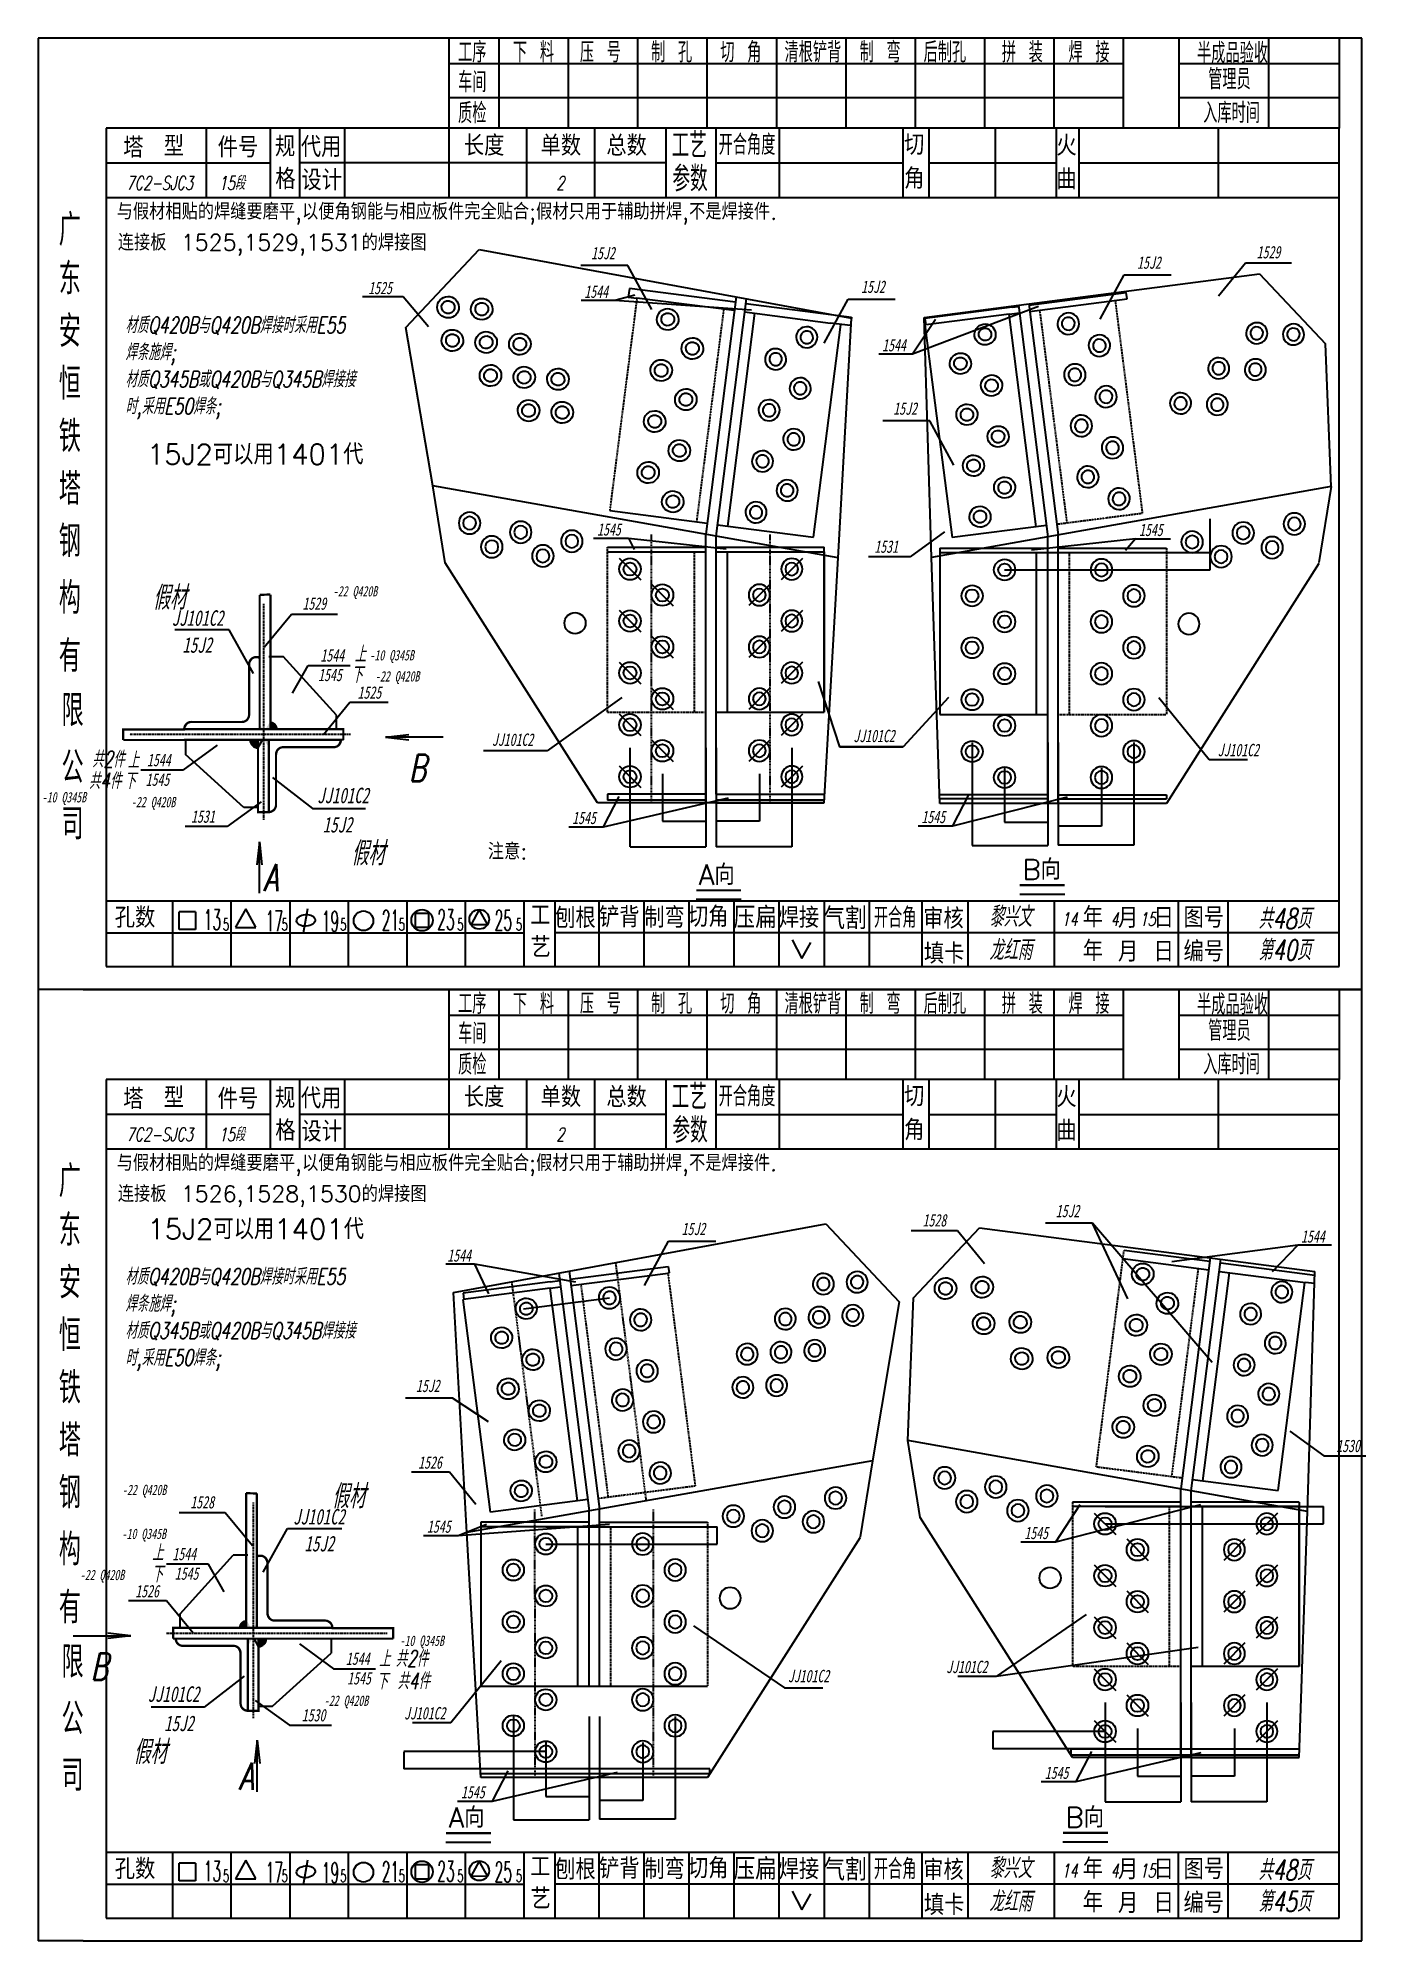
# Model space of a CAD drawing. Header units: millimetres. Extents: x -1378 to 644, y -1773 to 1979.
# Drawn here: x -785.7 to -491, y -1773 to -1350.6 of the extents above; entities that cross this region are included whole.
import ezdxf
from ezdxf.enums import TextEntityAlignment as Align

# ---------------------------------------------------------------- set-up
doc = ezdxf.new("R2010")
doc.units = ezdxf.units.MM
for name, pattern in [('DASHDOT2', [0.5, 0.25, -0.125, 0, -0.125]), ('LPY5', [0.5, 0.25, -0.125, 0, -0.125]), ('LPY8', [0.009, 0.005, -0.004]), ('LPY9', [0.025, 0.015, -0.005, 0, -0.005])]:
    doc.linetypes.add(name, pattern=pattern)
for name, color, linetype in [('1', 7, 'Continuous'), ('19', 7, 'Continuous'), ('21', 7, 'Continuous'), ('22', 7, 'Continuous'), ('6', 7, 'Continuous'), ('7', 7, 'Continuous')]:
    doc.layers.add(name, color=color, linetype=linetype)
doc.styles.add('hz', font='txt.shx', dxfattribs={"width": 0.7, "oblique": 12, "bigfont": 'hztxt.shx'})
doc.dimstyles.new('ISO-25', dxfattribs={"dimscale": 0.001, "dimtxt": 2.5, "dimasz": 2.5, "dimexe": 1.25, "dimexo": 0.625, "dimtad": 1, "dimtxsty": 'Standard', "dimcen": 2.5, "dimadec": 0, "dimazin": 0, "dimtfac": 1, "dimtmove": 0, "dimatfit": 3, "dimfxl": 0, "dimarcsym": 0})

msp = doc.modelspace()

# ---------------------------------------------------------------- texts
at = {"style": 'hz'}
for s, p in [('与假材相贴的焊缝要磨平,以便角钢能与相应板件完全贴合;假材只用于辅助拼焊,不是焊接件.', (-694.955, -1390.9271)), ('注意:', (-681.4905, -1532.9471)), ('与假材相贴的焊缝要磨平,以便角钢能与相应板件完全贴合;假材只用于辅助拼焊,不是焊接件.', (-694.955, -1602.0932))]:
    msp.add_text(s, height=3.6, dxfattribs=at).set_placement(p, align=Align.CENTER)
for s, height, p in [('连接板 1525,1529,1531的焊接图', 3.6, (-767.9858, -1397.7958)), ('B向', 4.5, (-567.2434, -1537.422)), ('A向', 4.5, (-639.064, -1538.5857)), ('连接板 1526,1528,1530的焊接图', 3.6, (-767.9858, -1608.9618)), ('A向', 4.5, (-694.5895, -1747.8285)), ('B向', 4.5, (-557.6771, -1747.7963))]:
    msp.add_text(s, height=height, dxfattribs=at).set_placement(p)
at = {"color": 25, "style": 'hz'}
for p in [(-761.5424, -1445.2645), (-761.4209, -1617.2124)]:
    msp.add_text('15J2可以用1401代', height=4.5, dxfattribs=at).set_placement(p)
at = {"extrusion": (0.012063, -0.001514, 0.999926), "style": 'hz', "oblique": 12, "width": 0.7}
for s, p in [('上', (-714.1427, -1489.1753, -6.1423)), ('下', (-714.8911, -1493.7823, -6.1443)), ('上', (-764.4989, -1512.7196, -6.7141)), ('下', (-765.2474, -1517.3266, -6.7162))]:
    msp.add_text(s, height=3.6, dxfattribs=at).set_placement(p, align=Align.CENTER)
at = {"extrusion": (-0.012063, -0.001514, 0.999926), "style": 'hz', "oblique": 12, "width": 0.7}
for s, p in [('共2件', (-770.0414, -1512.4893, 11.7984)), ('共4件', (-770.7574, -1517.2808, 11.8143)), ('上', (-759.0753, -1688.596, 11.9363)), ('下', (-759.2129, -1693.3472, 11.9477)), ('上', (-708.7191, -1712.1403, 11.3645)), ('共2件', (-702.6814, -1712.0846, 11.288)), ('下', (-709.3051, -1717.1431, 11.3816)), ('共4件', (-702.2886, -1717.074, 11.2908))]:
    msp.add_text(s, height=3.6, dxfattribs=at).set_placement(p, align=Align.CENTER)
at = {"char_height": 3.6, "width": 189.1, "attachment_point": 1, "style": 'hz'}
for insert in [(-766.299, -1412.5396), (-766.299, -1623.7056)]:
    msp.add_mtext('材质Q420B与Q420B焊接时采用E55\\P焊条施焊;\\P材质Q345B或Q420B与Q345B焊接接\\P时,采用E50焊条;', dxfattribs=dict(at, insert=insert))
at = {"layer": '1', "color": 7, "style": 'hz', "oblique": 12, "width": 0.7}
for s, height, p in [('15段', 3, (-742.6803, -1384.3052)), ('7C2-SJC3', 3, (-758.6803, -1384.3052)), ('2', 3, (-669.7803, -1384.3052)), ('假材', 5.28, (-756.4933, -1477.4935, 2.216)), ('B', 6, (-701.5066, -1515.6369, 0.0012)), ('假材', 5.28, (-712.4482, -1534.2367)), ('A', 6, (-734.0851, -1540.0172, 0.0037)), ('黎兴文', 4.5, (-569.8803, -1547.9052)), ('14', 3, (-556.7803, -1547.7052)), ('4', 3, (-546.7803, -1547.7052)), ('15', 3, (-539.4803, -1547.7052)), ('龙红雨', 4.5, (-569.8803, -1555.3052)), ('15段', 3, (-742.6803, -1595.4712)), ('7C2-SJC3', 3, (-758.6803, -1595.4712)), ('2', 3, (-669.7803, -1595.4712)), ('假材', 5.28, (-716.7563, -1676.9414, 2.216)), ('B', 6, (-772.1127, -1715.0848, 0.0012)), ('假材', 5.28, (-760.8015, -1733.6846)), ('A', 6, (-739.5341, -1739.465, 0.0037)), ('黎兴文', 4.5, (-569.8803, -1759.0712)), ('14', 3, (-556.7803, -1758.8712)), ('4', 3, (-546.7803, -1758.8712)), ('15', 3, (-539.4803, -1758.8712)), ('龙红雨', 4.5, (-569.8803, -1766.4712))]:
    msp.add_text(s, height=height, dxfattribs=at).set_placement(p, align=Align.CENTER)
for s, p in [('共48页', (-514.8803, -1548.3052)), ('第40页', (-514.8803, -1555.3052)), ('共48页', (-514.8803, -1759.4712)), ('第45页', (-514.8803, -1766.4712))]:
    msp.add_text(s, height=4.5, dxfattribs=at).set_placement(p)
at = {"layer": '22', "color": 132, "extrusion": (-5.63321e-05, 5.63208e-05, 1), "oblique": 12, "width": 0.7}
for s, p in [('15J2', (-660.3057, -1399.7416, -0.0467)), ('1529', (-512.6186, -1399.539, -0.0551)), ('1525', (-709.7704, -1407.4804, -4.6623)), ('15J2', (-593.2588, -1434.2489, 0.3425)), ('1529', (-724.3649, -1477.5253, -0.0475)), ('JJ101C2', (-680.3707, -1507.7317, -0.0517)), ('JJ101C2', (-519.3219, -1510.0287, 0.334)), ('15J2', (-557.204, -1612.34, -0.0558)), ('15J2', (-699.1838, -1651.1433, 0.1483)), ('JJ101C2', (-614.6967, -1715.5522, 0.14))]:
    msp.add_text(s, height=2.75862, rotation=0.000047, dxfattribs=at).set_placement(p, align=Align.CENTER)
at = {"layer": '22', "color": 132, "extrusion": (5.63321e-05, 5.63208e-05, 1), "oblique": 12, "width": 0.7}
for s, p in [('15J2', (-539.1488, -1401.8512, 0.2805)), ('1544', (-661.8131, -1408.3046, -0.1217)), ('15J2', (-600.383, -1407.207, -0.1182)), ('1544', (-595.7262, -1420.18, 0.2763)), ('1545', (-658.9813, -1461.0634, 0.0825)), ('1545', (-538.7228, -1461.1679, 0.0893)), ('JJ101C2', (-600.1531, -1506.9022, -0.1238)), ('1545', (-664.5163, -1525.0915, -0.1284)), ('1545', (-587.0006, -1524.8854, 0.2709)), ('1528', (-586.7517, -1614.3992, -0.1291)), ('15J2', (-640.2291, -1616.3126, 0.0748)), ('1544', (-502.7583, -1617.9849, -0.1158)), ('1544', (-692.2327, -1622.2026, 0.0716)), ('1528', (-749.2544, -1676.9732, -0.1418)), ('1545', (-696.7482, -1682.3816, 0.0679)), ('1545', (-564.1685, -1683.7916, -0.1317)), ('JJ101C2', (-579.5577, -1713.5197, -0.1255)), ('JJ101C2', (-699.8567, -1723.8039, 0.0654)), ('1545', (-559.6387, -1737.0163, -0.1257)), ('1545', (-689.1833, -1741.3372, 0.065))]:
    msp.add_text(s, height=2.75862, rotation=359.999953, dxfattribs=at).set_placement(p, align=Align.CENTER)
at = {"layer": '22', "color": 132, "extrusion": (-0.012063, -0.001514, 0.999926), "oblique": 12, "width": 0.7}
for s, p in [('1531', (-597.4123, -1464.8756, 9.6437)), ('1544', (-758.8252, -1512.237, 11.6627)), ('1545', (-759.1192, -1516.5908, 11.6728)), ('1531', (-749.0337, -1524.7794, 11.5636)), ('1544', (-753.1791, -1688.4448, 11.8614)), ('1545', (-752.6565, -1692.7986, 11.8617))]:
    msp.add_text(s, height=2.75862, rotation=359.998992, dxfattribs=at).set_placement(p, align=Align.CENTER)
at = {"layer": '22', "color": 132, "oblique": 12, "width": 0.7}
for s, rotation, p in [('-22 Q420B', 359.998992, (-720.2601, -1474.5697)), ('-10 Q345B', 359.998992, (-712.1217, -1488.7732)), ('-22 Q420B', 359.998992, (-710.8949, -1493.4467)), ('-10 Q345B', 359.998992, (-784.8491, -1520.2804)), ('-22 Q420B', 359.998992, (-765.055, -1521.3489)), ('-22 Q420B', 0.001008, (-767.0373, -1674.0178)), ('-10 Q345B', 359.998992, (-767.1242, -1683.7641)), ('-22 Q420B', 0.001008, (-776.4025, -1692.8948)), ('-10 Q345B', 359.998992, (-705.4381, -1707.4933)), ('-22 Q420B', 0.001008, (-722.2424, -1720.797))]:
    msp.add_text(s, height=2.29885, rotation=rotation, dxfattribs=at).set_placement(p)
at = {"layer": '22', "color": 132, "extrusion": (-0.000847991, -2.78371e-05, 1), "oblique": 12, "width": 0.7}
for s, height, p in [('JJ101C2', 3.44828, (-750.2749, -1481.0859, 0.4013)), ('15J2', 3.44828, (-750.3577, -1487.0667, 0.4015)), ('1525', 2.75862, (-712.1407, -1497.2688, 0.3726)), ('JJ101C2', 3.44828, (-718.0029, -1520.4557, 0.375)), ('15J2', 3.44828, (-719.2121, -1526.9567, 0.3762))]:
    msp.add_text(s, height=height, rotation=359.999921, dxfattribs=at).set_placement(p, align=Align.CENTER)
at = {"layer": '22', "color": 132, "extrusion": (0.012063, -0.001514, 0.999926), "oblique": 12, "width": 0.7}
for s, p in [('1544', (-720.3329, -1489.0241, -6.2172)), ('1545', (-720.8555, -1493.3779, -6.2169)), ('1530', (-494.9212, -1664.4758, -3.2321)), ('1544', (-714.6868, -1711.7115, -5.8119)), ('1545', (-714.3928, -1716.0653, -5.8017)), ('1530', (-724.4783, -1724.254, -5.911))]:
    msp.add_text(s, height=2.75862, rotation=0.001008, dxfattribs=at).set_placement(p, align=Align.CENTER)
at = {"layer": '22', "color": 132, "extrusion": (0.000847991, -2.78371e-05, 1), "oblique": 12, "width": 0.7}
for s, height, p in [('1526', 2.75862, (-698.6926, -1668.1623, -0.8191)), ('JJ101C2', 3.44828, (-723.3438, -1680.5338, -0.8428)), ('15J2', 3.44828, (-723.261, -1686.5147, -0.8425)), ('1526', 2.75862, (-761.478, -1696.7167, -0.8715)), ('JJ101C2', 3.44828, (-755.6158, -1719.9037, -0.8691)), ('15J2', 3.44828, (-754.4066, -1726.4046, -0.8678))]:
    msp.add_text(s, height=height, rotation=0.000079, dxfattribs=at).set_placement(p, align=Align.CENTER)

# ---------------------------------------------------------------- blocks, each defined once
blk = doc.blocks.new('d1')
at = {"color": 30}
blk.add_line((1, 1), (-1, -1), dxfattribs=at)
at = {"color": 21}
for radius in [1, 0.6]:
    blk.add_circle((0, 0), radius, dxfattribs=at)
blk = doc.blocks.new('d0')
at = {"color": 21}
for radius in [1, 0.6]:
    blk.add_circle((0, 0), radius, dxfattribs=at)
blk = doc.blocks.new('c0')
at = {"color": 21}
blk.add_circle((0, 0), 1, dxfattribs=at)
blk = doc.blocks.new('*D119')
at = {"layer": '1', "color": 0, "lineweight": -2}
for p, q in [((-661.09, -1728.92), (-661.09, -1741.77)), ((-651.49, -1728.92), (-651.49, -1741.77)), ((-651.5, -1741.77), (-661.09, -1741.77))]:
    blk.add_line(p, q, dxfattribs=at)
at = {"layer": '1', "color": 0}
for points in [[(-661.09, -1741.77), (-661.09, -1741.77), (-661.09, -1741.77)], [(-651.5, -1741.77), (-651.5, -1741.77), (-651.49, -1741.77)]]:
    blk.add_solid(points, dxfattribs=at)
at = {"layer": 'Defpoints', "color": 0}
for p in [(-661.09, -1728.92, -0.01), (-651.49, -1728.92, -0.01), (-661.09, -1741.77)]:
    blk.add_point(p, dxfattribs=at)
at = {"layer": '1', "color": 0, "insert": (-656.29, -1741.77), "char_height": 0.0025, "attachment_point": 5}
blk.add_mtext('101', dxfattribs=at)
blk = doc.blocks.new('*D117')
at = {"layer": '1', "color": 0, "lineweight": -2}
for p, q in [((-680.2, -1723.16), (-680.2, -1746.06)), ((-663.4, -1723.16), (-663.4, -1746.06)), ((-680.2, -1746.06), (-663.4, -1746.06))]:
    blk.add_line(p, q, dxfattribs=at)
at = {"layer": '1', "color": 0}
for points in [[(-680.2, -1746.06), (-680.2, -1746.06), (-680.2, -1746.06)], [(-663.4, -1746.06), (-663.4, -1746.06), (-663.4, -1746.06)]]:
    blk.add_solid(points, dxfattribs=at)
at = {"layer": 'Defpoints', "color": 0}
for p in [(-680.2, -1723.16, -0.01), (-663.4, -1723.16, -0.01), (-663.4, -1746.06)]:
    blk.add_point(p, dxfattribs=at)
at = {"layer": '1', "color": 0, "insert": (-671.8, -1746.06), "char_height": 0.0025, "attachment_point": 5}
blk.add_mtext('176', dxfattribs=at)
blk = doc.blocks.new('*D116')
at = {"layer": '1', "color": 0, "lineweight": -2}
for p, q in [((-661.09, -1723.16), (-661.09, -1745.97)), ((-644.29, -1723.16), (-644.29, -1745.97)), ((-644.3, -1745.97), (-661.09, -1745.97))]:
    blk.add_line(p, q, dxfattribs=at)
at = {"layer": '1', "color": 0}
for points in [[(-661.09, -1745.97), (-661.09, -1745.97), (-661.09, -1745.97)], [(-644.3, -1745.97), (-644.3, -1745.97), (-644.29, -1745.97)]]:
    blk.add_solid(points, dxfattribs=at)
at = {"layer": 'Defpoints', "color": 0}
for p in [(-661.09, -1723.16, -0.01), (-644.29, -1723.16, -0.01), (-661.09, -1745.97)]:
    blk.add_point(p, dxfattribs=at)
at = {"layer": '1', "color": 0, "insert": (-652.69, -1745.97), "char_height": 0.0025, "attachment_point": 5}
blk.add_mtext('176', dxfattribs=at)
blk = doc.blocks.new('*D118')
at = {"layer": '1', "color": 0, "lineweight": -2}
for p, q in [((-673, -1728.92), (-673, -1740.88)), ((-663.4, -1728.92), (-663.4, -1740.88)), ((-673, -1740.88), (-663.4, -1740.88))]:
    blk.add_line(p, q, dxfattribs=at)
at = {"layer": '1', "color": 0}
for points in [[(-673, -1740.88), (-673, -1740.88), (-673, -1740.88)], [(-663.4, -1740.88), (-663.4, -1740.88), (-663.4, -1740.88)]]:
    blk.add_solid(points, dxfattribs=at)
at = {"layer": 'Defpoints', "color": 0}
for p in [(-673, -1728.92, -0.01), (-663.4, -1728.92, -0.01), (-663.4, -1740.88)]:
    blk.add_point(p, dxfattribs=at)
at = {"layer": '1', "color": 0, "insert": (-668.2, -1740.88), "char_height": 0.0025, "attachment_point": 5}
blk.add_mtext('101', dxfattribs=at)
blk = doc.blocks.new('*D120')
at = {"layer": '1', "color": 0, "lineweight": -2}
for p, q in [((-654.32, -1508.17), (-654.32, -1530.16)), ((-637.52, -1508.17), (-637.52, -1530.16)), ((-654.31, -1530.16), (-637.52, -1530.16))]:
    blk.add_line(p, q, dxfattribs=at)
at = {"layer": '1', "color": 0}
for points in [[(-654.31, -1530.16), (-654.31, -1530.16), (-654.32, -1530.16)], [(-637.52, -1530.16), (-637.52, -1530.16), (-637.52, -1530.16)]]:
    blk.add_solid(points, dxfattribs=at)
at = {"layer": 'Defpoints', "color": 0}
for p in [(-654.32, -1508.17, -0.01), (-637.52, -1508.17, -0.01), (-637.52, -1530.16)]:
    blk.add_point(p, dxfattribs=at)
at = {"layer": '1', "color": 0, "insert": (-645.92, -1530.16), "char_height": 0.0025, "attachment_point": 5}
blk.add_mtext('176', dxfattribs=at)
blk = doc.blocks.new('*D121')
at = {"layer": '1', "color": 0, "lineweight": -2}
for p, q in [((-647.12, -1513.93), (-647.12, -1524.47)), ((-637.52, -1513.93), (-637.52, -1524.47)), ((-647.11, -1524.47), (-637.52, -1524.47))]:
    blk.add_line(p, q, dxfattribs=at)
at = {"layer": '1', "color": 0}
for points in [[(-647.11, -1524.47), (-647.11, -1524.47), (-647.12, -1524.47)], [(-637.52, -1524.47), (-637.52, -1524.47), (-637.52, -1524.47)]]:
    blk.add_solid(points, dxfattribs=at)
at = {"layer": 'Defpoints', "color": 0}
for p in [(-647.12, -1513.93, -0.01), (-637.52, -1513.93, -0.01), (-637.52, -1524.47)]:
    blk.add_point(p, dxfattribs=at)
at = {"layer": '1', "color": 0, "insert": (-642.32, -1524.47), "char_height": 0.0025, "attachment_point": 5}
blk.add_mtext('101', dxfattribs=at)
blk = doc.blocks.new('*D122')
at = {"layer": '1', "color": 0, "lineweight": -2}
for p, q in [((-635.21, -1508.17), (-635.21, -1530.16)), ((-618.41, -1508.17), (-618.41, -1530.16)), ((-618.41, -1530.16), (-635.21, -1530.16))]:
    blk.add_line(p, q, dxfattribs=at)
at = {"layer": '1', "color": 0}
for points in [[(-635.21, -1530.16), (-635.21, -1530.16), (-635.21, -1530.16)], [(-618.41, -1530.16), (-618.41, -1530.16), (-618.41, -1530.16)]]:
    blk.add_solid(points, dxfattribs=at)
at = {"layer": 'Defpoints', "color": 0}
for p in [(-635.21, -1508.17, -0.01), (-618.41, -1508.17, -0.01), (-635.21, -1530.16)]:
    blk.add_point(p, dxfattribs=at)
at = {"layer": '1', "color": 0, "insert": (-626.81, -1530.16), "char_height": 0.0025, "attachment_point": 5}
blk.add_mtext('176', dxfattribs=at)
blk = doc.blocks.new('*D123')
at = {"layer": '1', "color": 0, "lineweight": -2}
for p, q in [((-635.21, -1513.93), (-635.21, -1524.47)), ((-625.61, -1513.93), (-625.61, -1524.47)), ((-625.61, -1524.47), (-635.21, -1524.47))]:
    blk.add_line(p, q, dxfattribs=at)
at = {"layer": '1', "color": 0}
for points in [[(-635.21, -1524.47), (-635.21, -1524.47), (-635.21, -1524.47)], [(-625.61, -1524.47), (-625.61, -1524.47), (-625.61, -1524.47)]]:
    blk.add_solid(points, dxfattribs=at)
at = {"layer": 'Defpoints', "color": 0}
for p in [(-635.21, -1513.93, -0.01), (-625.61, -1513.93, -0.01), (-635.21, -1524.47)]:
    blk.add_point(p, dxfattribs=at)
at = {"layer": '1', "color": 0, "insert": (-630.41, -1524.47), "char_height": 0.0025, "attachment_point": 5}
blk.add_mtext('101', dxfattribs=at)
blk = doc.blocks.new('*D125')
at = {"layer": '1', "color": 0, "lineweight": -2}
for p, q in [((-578.39, -1506.95), (-578.39, -1529.85)), ((-561.59, -1506.95), (-561.59, -1529.85)), ((-578.39, -1529.85), (-561.59, -1529.85))]:
    blk.add_line(p, q, dxfattribs=at)
at = {"layer": '1', "color": 0}
for points in [[(-578.39, -1529.85), (-578.39, -1529.85), (-578.39, -1529.85)], [(-561.59, -1529.85), (-561.59, -1529.85), (-561.59, -1529.85)]]:
    blk.add_solid(points, dxfattribs=at)
at = {"layer": 'Defpoints', "color": 0}
for p in [(-578.39, -1506.95, -0.01), (-561.59, -1506.95, -0.01), (-561.59, -1529.85)]:
    blk.add_point(p, dxfattribs=at)
at = {"layer": '1', "color": 0, "insert": (-569.99, -1529.85), "char_height": 0.0025, "attachment_point": 5}
blk.add_mtext('176', dxfattribs=at)
blk = doc.blocks.new('*D127')
at = {"layer": '1', "color": 0, "lineweight": -2}
for p, q in [((-571.19, -1512.71), (-571.19, -1524.67)), ((-561.59, -1512.71), (-561.59, -1524.67)), ((-571.19, -1524.67), (-561.59, -1524.67))]:
    blk.add_line(p, q, dxfattribs=at)
at = {"layer": '1', "color": 0}
for points in [[(-571.19, -1524.67), (-571.19, -1524.67), (-571.19, -1524.67)], [(-561.59, -1524.67), (-561.59, -1524.67), (-561.59, -1524.67)]]:
    blk.add_solid(points, dxfattribs=at)
at = {"layer": 'Defpoints', "color": 0}
for p in [(-571.19, -1512.71, -0.01), (-561.59, -1512.71, -0.01), (-561.59, -1524.67)]:
    blk.add_point(p, dxfattribs=at)
at = {"layer": '1', "color": 0, "insert": (-566.39, -1524.67), "char_height": 0.0025, "attachment_point": 5}
blk.add_mtext('101', dxfattribs=at)
blk = doc.blocks.new('*D126')
at = {"layer": '1', "color": 0, "lineweight": -2}
for p, q in [((-559.29, -1506.95), (-559.29, -1529.76)), ((-542.49, -1506.95), (-542.49, -1529.76)), ((-542.49, -1529.76), (-559.28, -1529.76))]:
    blk.add_line(p, q, dxfattribs=at)
at = {"layer": '1', "color": 0}
for points in [[(-559.28, -1529.76), (-559.28, -1529.76), (-559.29, -1529.76)], [(-542.49, -1529.76), (-542.49, -1529.76), (-542.49, -1529.76)]]:
    blk.add_solid(points, dxfattribs=at)
at = {"layer": 'Defpoints', "color": 0}
for p in [(-559.29, -1506.95, -0.01), (-542.49, -1506.95, -0.01), (-559.29, -1529.76)]:
    blk.add_point(p, dxfattribs=at)
at = {"layer": '1', "color": 0, "insert": (-550.89, -1529.75), "char_height": 0.0025, "attachment_point": 5}
blk.add_mtext('176', dxfattribs=at)
blk = doc.blocks.new('*D124')
at = {"layer": '1', "color": 0, "lineweight": -2}
for p, q in [((-559.29, -1512.71), (-559.29, -1525.56)), ((-549.69, -1512.71), (-549.69, -1525.56)), ((-549.69, -1525.56), (-559.28, -1525.56))]:
    blk.add_line(p, q, dxfattribs=at)
at = {"layer": '1', "color": 0}
for points in [[(-559.28, -1525.56), (-559.28, -1525.56), (-559.29, -1525.56)], [(-549.69, -1525.56), (-549.69, -1525.56), (-549.69, -1525.56)]]:
    blk.add_solid(points, dxfattribs=at)
at = {"layer": 'Defpoints', "color": 0}
for p in [(-559.29, -1512.71, -0.01), (-549.69, -1512.71, -0.01), (-559.29, -1525.56)]:
    blk.add_point(p, dxfattribs=at)
at = {"layer": '1', "color": 0, "insert": (-554.49, -1525.56), "char_height": 0.0025, "attachment_point": 5}
blk.add_mtext('101', dxfattribs=at)
blk = doc.blocks.new('*D131')
at = {"layer": '1', "color": 0, "lineweight": -2}
for p, q in [((-529.79, -1725.82), (-529.79, -1736.37)), ((-520.19, -1725.82), (-520.19, -1736.37)), ((-520.19, -1736.37), (-529.79, -1736.37))]:
    blk.add_line(p, q, dxfattribs=at)
at = {"layer": '1', "color": 0}
for points in [[(-529.79, -1736.37), (-529.79, -1736.37), (-529.79, -1736.37)], [(-520.19, -1736.37), (-520.19, -1736.37), (-520.19, -1736.37)]]:
    blk.add_solid(points, dxfattribs=at)
at = {"layer": 'Defpoints', "color": 0}
for p in [(-529.79, -1725.82, -0.01), (-520.19, -1725.82, -0.01), (-529.79, -1736.37)]:
    blk.add_point(p, dxfattribs=at)
at = {"layer": '1', "color": 0, "insert": (-524.99, -1736.37), "char_height": 0.0025, "attachment_point": 5}
blk.add_mtext('101', dxfattribs=at)
blk = doc.blocks.new('*D129')
at = {"layer": '1', "color": 0, "lineweight": -2}
for p, q in [((-541.69, -1725.82), (-541.69, -1736.37)), ((-532.09, -1725.82), (-532.09, -1736.37)), ((-541.69, -1736.37), (-532.1, -1736.37))]:
    blk.add_line(p, q, dxfattribs=at)
at = {"layer": '1', "color": 0}
for points in [[(-541.69, -1736.37), (-541.69, -1736.37), (-541.69, -1736.37)], [(-532.1, -1736.37), (-532.1, -1736.37), (-532.09, -1736.37)]]:
    blk.add_solid(points, dxfattribs=at)
at = {"layer": 'Defpoints', "color": 0}
for p in [(-541.69, -1725.82, -0.01), (-532.09, -1725.82, -0.01), (-532.09, -1736.37)]:
    blk.add_point(p, dxfattribs=at)
at = {"layer": '1', "color": 0, "insert": (-536.89, -1736.37), "char_height": 0.0025, "attachment_point": 5}
blk.add_mtext('101', dxfattribs=at)
blk = doc.blocks.new('*D128')
at = {"layer": '1', "color": 0, "lineweight": -2}
for p, q in [((-548.89, -1720.06), (-548.89, -1742.06)), ((-532.09, -1720.06), (-532.09, -1742.06)), ((-548.89, -1742.06), (-532.1, -1742.06))]:
    blk.add_line(p, q, dxfattribs=at)
at = {"layer": '1', "color": 0}
for points in [[(-548.89, -1742.06), (-548.89, -1742.06), (-548.89, -1742.06)], [(-532.1, -1742.06), (-532.1, -1742.06), (-532.09, -1742.06)]]:
    blk.add_solid(points, dxfattribs=at)
at = {"layer": 'Defpoints', "color": 0}
for p in [(-548.89, -1720.06, -0.01), (-532.09, -1720.06, -0.01), (-532.09, -1742.06)]:
    blk.add_point(p, dxfattribs=at)
at = {"layer": '1', "color": 0, "insert": (-540.49, -1742.06), "char_height": 0.0025, "attachment_point": 5}
blk.add_mtext('176', dxfattribs=at)
blk = doc.blocks.new('*D130')
at = {"layer": '1', "color": 0, "lineweight": -2}
for p, q in [((-529.79, -1720.06), (-529.79, -1742.06)), ((-512.99, -1720.06), (-512.99, -1742.06)), ((-512.99, -1742.06), (-529.79, -1742.06))]:
    blk.add_line(p, q, dxfattribs=at)
at = {"layer": '1', "color": 0}
for points in [[(-529.79, -1742.06), (-529.79, -1742.06), (-529.79, -1742.06)], [(-512.99, -1742.06), (-512.99, -1742.06), (-512.99, -1742.06)]]:
    blk.add_solid(points, dxfattribs=at)
at = {"layer": 'Defpoints', "color": 0}
for p in [(-529.79, -1720.06, -0.01), (-512.99, -1720.06, -0.01), (-529.79, -1742.06)]:
    blk.add_point(p, dxfattribs=at)
at = {"layer": '1', "color": 0, "insert": (-521.39, -1742.06), "char_height": 0.0025, "attachment_point": 5}
blk.add_mtext('176', dxfattribs=at)
blk = doc.blocks.new('xytfsc')
at = {"color": 243}
for p, q in [((-0.0818, 0.17567), (-0.0818, -0.0355)), ((0.212, 0.17567), (-0.0818, 0.17567)), ((0.00934, 0.17567), (0.00934, 0.15571)), ((0.02044, 0.17567), (0.02044, 0.15571)), ((0.03584, 0.17567), (0.03584, 0.15571)), ((0.05124, 0.17567), (0.05124, 0.15571)), ((0.06664, 0.17567), (0.06664, 0.15571)), ((0.08204, 0.17567), (0.08204, 0.15571)), ((0.09744, 0.17567), (0.09744, 0.15571)), ((0.11284, 0.17567), (0.11284, 0.15571)), ((0.12824, 0.17567), (0.12824, 0.15571)), ((0.14364, 0.17567), (0.14364, 0.15571)), ((0.15904, 0.17567), (0.15904, 0.15571)), ((0.15904, 0.17567), (0.15904, 0.15571)), ((0.17139, 0.17567), (0.17139, 0.1557)), ((0.19125, 0.17567), (0.19125, 0.1557)), ((0.20692, 0.17567), (0.20692, 0.1557)), ((0.212, 0.1457), (0.212, 0.17567)), ((0.15904, 0.16991), (0.00934, 0.16991)), ((0.20692, 0.16991), (0.17139, 0.16991)), ((0.15904, 0.16238), (0.00934, 0.16238)), ((0.20692, 0.16238), (0.17139, 0.16238)), ((-0.0667, 0.1557), (-0.0667, -0.03042)), ((0.20692, 0.1557), (-0.0667, 0.1557)), ((-0.04446, 0.15571), (-0.04446, 0.14021)), ((-0.01376, 0.15577), (-0.01376, 0.14027)), ((0.00934, 0.15571), (0.00934, 0.14021)), ((0.02657, 0.1558), (0.02657, 0.1403)), ((0.0417, 0.1558), (0.0417, 0.1403)), ((0.05749, 0.1557), (0.05749, 0.1402)), ((0.06861, 0.1557), (0.06861, 0.1402)), ((0.08265, 0.1557), (0.08265, 0.1402)), ((0.1101, 0.1557), (0.1101, 0.1402)), ((0.11589, 0.1557), (0.11589, 0.1402)), ((0.13059, 0.1557), (0.13059, 0.1402)), ((0.14414, 0.1557), (0.14414, 0.1402)), ((0.14915, 0.1557), (0.14915, 0.1402)), ((0.18007, 0.1557), (0.18007, 0.1402)), ((0.20692, -0.03042), (0.20692, 0.1557)), ((-0.03023, 0.14789), (-0.0667, 0.14789)), ((0.05749, 0.14795), (-0.02369, 0.14795)), ((0.06861, 0.14795), (0.1101, 0.14795)), ((0.11589, 0.14795), (0.14414, 0.14795)), ((0.14915, 0.14795), (0.2071, 0.14795)), ((0.212, -0.0355), (0.212, 0.1457)), ((0.2071, 0.1402), (-0.0667, 0.1402)), ((-0.0667, -0.0158), (0.20692, -0.0158)), ((-0.05193, -0.0158), (-0.05193, -0.03042)), ((-0.03893, -0.03042), (-0.03893, -0.0158)), ((-0.02593, -0.0158), (-0.02593, -0.03042)), ((-0.01293, -0.03042), (-0.01293, -0.0158)), ((0.00007, -0.0158), (0.00007, -0.03042)), ((0.01307, -0.03028), (0.01307, -0.0158)), ((0.04269, -0.03037), (0.04269, -0.0157)), ((0.05269, -0.03037), (0.05269, -0.0157)), ((0.06269, -0.03037), (0.06269, -0.0157)), ((0.07269, -0.03037), (0.07269, -0.0157)), ((0.08269, -0.03037), (0.08269, -0.0157)), ((0.09269, -0.03037), (0.09269, -0.0157)), ((0.10269, -0.03037), (0.10269, -0.0157)), ((0.1144, -0.03054), (0.1144, -0.01587)), ((0.12461, -0.03053), (0.12461, -0.01587)), ((0.14378, -0.03042), (0.14378, -0.01576)), ((0.17132, -0.03045), (0.17132, -0.01578)), ((0.18234, -0.03043), (0.18234, -0.01576)), ((-0.05048, -0.02216), (-0.05048, -0.01823)), ((-0.04687, -0.01823), (-0.05048, -0.01823)), ((-0.04687, -0.01823), (-0.04687, -0.02216)), ((-0.03572, -0.0176), (-0.03801, -0.0217)), ((-0.03347, -0.02167), (-0.03572, -0.0176)), ((-0.02201, -0.0176), (-0.02294, -0.02301)), ((0.00483, -0.01861), (0.00194, -0.01861)), ((0.00194, -0.02176), (0.00194, -0.01861)), ((0.00483, -0.01861), (0.00483, -0.02176)), ((0.01611, -0.01776), (0.01429, -0.02104)), ((0.01431, -0.02109), (0.01795, -0.02108)), ((0.01792, -0.02102), (0.01611, -0.01776)), ((0.02607, -0.02298), (-0.0667, -0.02298)), ((-0.04687, -0.02216), (-0.05048, -0.02216)), ((-0.038, -0.02172), (-0.03348, -0.02172)), ((0.00483, -0.02176), (0.00194, -0.02176)), ((0.03294, -0.02282), (0.20692, -0.02282)), ((-0.0667, -0.03042), (0.20692, -0.03042)), ((-0.0718, -0.0355), (-0.0818, -0.0355)), ((-0.0718, -0.0355), (0.212, -0.0355))]:
    blk.add_line(p, q, dxfattribs=at)
at = {"color": 25}
for p, q in [((-0.03023, 0.14014), (-0.03023, 0.15564)), ((-0.0237, 0.14025), (-0.0237, 0.15575)), ((0.02607, -0.03028), (0.02607, -0.01568)), ((0.03298, -0.03049), (0.03298, -0.01589))]:
    blk.add_line(p, q, dxfattribs=at)
at = {"color": 243}
for centre, radius in [((-0.00958, -0.02025), 0.00218), ((0.00341, -0.02014), 0.00237), ((0.0161, -0.01993), 0.00218)]:
    blk.add_circle(centre, radius, dxfattribs=at)
blk.add_ellipse((-0.02237, -0.02016), major_axis=(-0.00206, -0.00014), ratio=0.631198, dxfattribs=at)
at = {"color": 243, "style": 'hz'}
for s, height, width, p in [('工序', 0.0045, 0.7, (0.01141, 0.17026)), ('下 料', 0.0045, 0.7, (0.0236, 0.17026)), ('压 号', 0.0045, 0.7, (0.03845, 0.17026)), ('制 孔', 0.0045, 0.7, (0.05426, 0.17026)), ('切 角', 0.0045, 0.7, (0.0696, 0.17026)), ('清根铲背 ', 0.0045, 0.7, (0.08385, 0.17026)), (' 制 弯', 0.0045, 0.7, (0.09772, 0.17026)), (' 后制孔', 0.0045, 0.7, (0.11191, 0.17026)), ('拼 装', 0.0045, 0.7, (0.13207, 0.17026)), (' 焊 接', 0.0045, 0.7, (0.14407, 0.17026)), ('半成品验收', 0.0045, 0.7, (0.17541, 0.17009)), ('管理员', 0.0045, 0.7, (0.17787, 0.16428)), ('车间', 0.0045, 0.7, (0.01141, 0.16365)), ('质检', 0.0045, 0.7, (0.01141, 0.15676)), ('入库时间', 0.0045, 0.7, (0.17677, 0.15681)), ('工艺', 0.0056, 0.7, (0.0588, 0.14906)), ('开合角度', 0.0045, 0.7, (0.06923, 0.14974)), ('参数', 0.0056, 0.7, (0.05897, 0.14164)), ('广', 0.007, 0.7, (-0.0772, 0.1296)), ('东', 0.007, 0.7, (-0.0772, 0.11874)), ('安', 0.007, 0.7, (-0.0772, 0.10709)), ('恒', 0.007, 0.7, (-0.0772, 0.09543)), ('铁', 0.007, 0.7, (-0.0772, 0.08376)), ('塔', 0.007, 0.7, (-0.0772, 0.07209)), ('钢', 0.007, 0.7, (-0.0772, 0.06049)), ('构', 0.007, 0.7, (-0.0772, 0.04788)), ('有', 0.007, 0.7, (-0.0772, 0.035)), ('限', 0.007, 0.7, (-0.07659, 0.02293)), ('公', 0.007, 0.7, (-0.07659, 0.01032)), ('司', 0.007, 0.7, (-0.07659, -0.00223)), ('开合角', 0.0045, 0.7, (0.10368, -0.02179)), ('13', 0.0045, 0.5, (-0.04503, -0.02227)), ('5', 0.00269, 0.6, (-0.04077, -0.02242)), ('17', 0.0045, 0.5, (-0.0313, -0.02254)), ('5', 0.00269, 0.6, (-0.02777, -0.02242)), ('19', 0.0045, 0.5, (-0.01885, -0.0226)), ('5', 0.00269, 0.6, (-0.01477, -0.02242)), ('21', 0.0045, 0.5, (-0.00553, -0.02238)), ('5', 0.00269, 0.6, (-0.00177, -0.02242)), ('23', 0.0045, 0.5, (0.00679, -0.02228)), ('5', 0.00269, 0.6, (0.01123, -0.02242)), ('25', 0.0045, 0.5, (0.01952, -0.02242)), ('5', 0.00269, 0.6, (0.02423, -0.02242))]:
    blk.add_text(s, height=height, dxfattribs=dict(at, width=width)).set_placement(p)
for s, height, p in [('塔', 0.0045, (-0.06291, 0.14913)), ('型', 0.0045, (-0.0539, 0.14943)), ('单数', 0.0045, (0.02972, 0.14955)), ('总数', 0.0045, (0.04431, 0.14954)), ('孔数', 0.0045, (-0.06478, -0.02179)), ('压扁', 0.0048, (0.07253, -0.02192)), ('气割', 0.0048, (0.09248, -0.0221)), ('图号', 0.0045, (0.1724, -0.0218)), ('编号', 0.0045, (0.1724, -0.0293))]:
    blk.add_text(s, height=height, dxfattribs=at).set_placement(p)
at = {"color": 25, "style": 'hz'}
for s, p in [('件号', (-0.04194, 0.14917)), ('规', (-0.02923, 0.14934)), ('代用', (-0.02348, 0.14927)), ('长度', (0.01268, 0.14955)), ('切', (0.11039, 0.14973)), ('火', (0.14418, 0.14957)), ('格', (-0.02915, 0.14213)), ('设计', (-0.02335, 0.14189)), ('角', (0.11039, 0.14223)), ('曲', (0.14418, 0.14207)), ('铲背', (0.04269, -0.02169)), ('制弯', (0.05274, -0.02179)), ('切角', (0.06243, -0.02161)), ('焊接', (0.08256, -0.02181)), ('年', (0.15005, -0.0217)), ('工', (0.02741, -0.02128)), ('刨根', (0.03296, -0.02187)), ('审核', (0.11462, -0.022)), ('月', (0.15785, -0.02184)), ('日', (0.16576, -0.02182)), ('艺', (0.02749, -0.02838)), ('填卡', (0.1148, -0.02977)), ('年', (0.15005, -0.02918)), ('月', (0.15785, -0.02932)), ('日', (0.16576, -0.0293))]:
    blk.add_text(s, height=0.0045, dxfattribs=at).set_placement(p)
blk = doc.blocks.new('*D147')
at = {"layer": '1', "color": 0, "lineweight": -2}
for p, q in [((-673, -1730.96), (-704.48, -1730.96)), ((-704.48, -1730.97), (-704.48, -1734.8)), ((-673, -1734.8), (-704.48, -1734.8))]:
    blk.add_line(p, q, dxfattribs=at)
at = {"layer": '1', "color": 0}
for points in [[(-704.48, -1730.97), (-704.48, -1730.97), (-704.48, -1730.96)], [(-704.48, -1734.8), (-704.48, -1734.8), (-704.48, -1734.8)]]:
    blk.add_solid(points, dxfattribs=at)
at = {"layer": 'Defpoints', "color": 0}
for p in [(-673, -1730.96, 0.21), (-704.48, -1734.8), (-673, -1734.8, 0.21)]:
    blk.add_point(p, dxfattribs=at)
at = {"layer": '1', "color": 0, "insert": (-704.48, -1732.88), "char_height": 0.0025, "attachment_point": 5, "rotation": 270.0035}
blk.add_mtext('40', dxfattribs=at)
blk = doc.blocks.new('*D148')
at = {"layer": '1', "color": 0, "lineweight": -2}
for p, q in [((-548.89, -1726.48), (-573.8, -1726.48)), ((-573.8, -1726.48), (-573.8, -1730.32)), ((-548.89, -1730.32), (-573.8, -1730.32))]:
    blk.add_line(p, q, dxfattribs=at)
at = {"layer": '1', "color": 0}
for points in [[(-573.8, -1726.48), (-573.8, -1726.48), (-573.8, -1726.48)], [(-573.8, -1730.32), (-573.8, -1730.32), (-573.8, -1730.32)]]:
    blk.add_solid(points, dxfattribs=at)
at = {"layer": 'Defpoints', "color": 0}
for p in [(-548.89, -1726.48, 0), (-573.8, -1730.32), (-548.89, -1730.32, 0)]:
    blk.add_point(p, dxfattribs=at)
at = {"layer": '1', "color": 0, "insert": (-573.81, -1728.4), "char_height": 0.0025, "attachment_point": 5, "rotation": 90}
blk.add_mtext('40', dxfattribs=at)
blk = doc.blocks.new('*D156')
at = {"layer": '1', "color": 0, "lineweight": -2}
for p, q in [((-525.59, -1464.83), (-525.59, -1457.33)), ((-571.19, -1464.83), (-525.59, -1464.83)), ((-525.59, -1468.67), (-525.59, -1464.83)), ((-571.19, -1468.67), (-525.59, -1468.67))]:
    blk.add_line(p, q, dxfattribs=at)
at = {"layer": '1', "color": 0}
for points in [[(-525.59, -1464.83), (-525.59, -1464.83), (-525.59, -1464.83)], [(-525.59, -1468.67), (-525.59, -1468.67), (-525.59, -1468.67)]]:
    blk.add_solid(points, dxfattribs=at)
at = {"layer": 'Defpoints', "color": 0}
for p in [(-571.19, -1464.83, 0.39), (-525.59, -1464.83), (-571.19, -1468.67, 0.39)]:
    blk.add_point(p, dxfattribs=at)
at = {"layer": '1', "color": 0, "insert": (-525.59, -1457.33), "char_height": 0.0025, "attachment_point": 5, "rotation": 89.9999}
blk.add_mtext('40', dxfattribs=at)
blk = doc.blocks.new('*D158')
at = {"layer": '1', "color": 0, "lineweight": -2}
for p, q in [((-673, -1681.04), (-634.95, -1681.04)), ((-673, -1684.88), (-634.95, -1684.88)), ((-634.95, -1684.88), (-634.95, -1681.04))]:
    blk.add_line(p, q, dxfattribs=at)
at = {"layer": '1', "color": 0}
for points in [[(-634.95, -1681.04), (-634.95, -1681.04), (-634.95, -1681.04)], [(-634.95, -1684.88), (-634.95, -1684.88), (-634.95, -1684.88)]]:
    blk.add_solid(points, dxfattribs=at)
at = {"layer": 'Defpoints', "color": 0}
for p in [(-673, -1681.04, 0.21), (-673, -1684.88, 0.21), (-634.95, -1681.04)]:
    blk.add_point(p, dxfattribs=at)
at = {"layer": '1', "color": 0, "insert": (-634.94, -1682.96), "char_height": 0.0025, "attachment_point": 5, "rotation": 270.0035}
blk.add_mtext('40', dxfattribs=at)
blk = doc.blocks.new('*D159')
at = {"layer": '1', "color": 0, "lineweight": -2}
for p, q in [((-548.89, -1676.56), (-500.44, -1676.56)), ((-500.44, -1680.39), (-500.44, -1676.56)), ((-548.89, -1680.4), (-500.44, -1680.4))]:
    blk.add_line(p, q, dxfattribs=at)
at = {"layer": '1', "color": 0}
for points in [[(-500.44, -1676.56), (-500.44, -1676.56), (-500.44, -1676.56)], [(-500.44, -1680.39), (-500.44, -1680.39), (-500.44, -1680.4)]]:
    blk.add_solid(points, dxfattribs=at)
at = {"layer": 'Defpoints', "color": 0}
for p in [(-548.89, -1676.56, 0), (-500.44, -1676.56), (-548.89, -1680.4, 0)]:
    blk.add_point(p, dxfattribs=at)
at = {"layer": '1', "color": 0, "insert": (-500.44, -1678.48), "char_height": 0.0025, "attachment_point": 5, "rotation": 90}
blk.add_mtext('40', dxfattribs=at)

# ---------------------------------------------------------------- dimensions: what is measured, and where the dimension line sits
at = {"layer": '1', "color": 7}
dim = msp.add_linear_dim(base=(-525.5918, -1464.8295), p1=(-571.1889, -1468.6695, 0.3946), p2=(-571.1889, -1464.8294, 0.3948), angle=89.999922, text='40', dimstyle='ISO-25', override={"dimzin": 0}, dxfattribs=at)
dim.commit()
dim.dimension.update_dxf_attribs({"geometry": '*D156', "text_midpoint": (-525.5918, -1457.3295), "dimtype": 161})
for base, p1, p2, text, picture, middle in [((-561.5901, -1529.847, 0.3947), (-578.3901, -1506.9459, 0.3894), (-561.5901, -1506.9459, 0.3892), '176', '*D125', (-569.9901, -1529.847, 0.3947)), ((-559.2861, -1529.7554, 0.3947), (-542.4858, -1506.9459, 0.389), (-559.2861, -1506.9459, 0.3891), '176', '*D126', (-550.8859, -1529.7554, 0.3947)), ((-561.5901, -1524.6678, 0.3947), (-571.1902, -1512.7059, 0.3894), (-561.5901, -1512.7059, 0.3892), '101', '*D127', (-566.3901, -1524.6678, 0.3947)), ((-559.2861, -1525.5569, 0.3947), (-549.6857, -1512.7059, 0.3891), (-559.2861, -1512.7059, 0.3891), '101', '*D124', (-554.4859, -1525.5569, 0.3947)), ((-663.3989, -1746.0602, 0.2099), (-680.1989, -1723.1591, 0.2045), (-663.3989, -1723.1591, 0.2043), '176', '*D117', (-671.7989, -1746.0602, 0.2099)), ((-661.0949, -1745.9686, 0.2099), (-644.2947, -1723.1591, 0.2041), (-661.0949, -1723.1591, 0.2043), '176', '*D116', (-652.6948, -1745.9686, 0.2099)), ((-663.3989, -1740.881, 0.2099), (-672.999, -1728.9191, 0.2045), (-663.3989, -1728.9191, 0.2043), '101', '*D118', (-668.199, -1740.881, 0.2099)), ((-661.0949, -1741.7701, 0.2099), (-651.4946, -1728.9191, 0.2043), (-661.0949, -1728.9191, 0.2043), '101', '*D119', (-656.2948, -1741.7701, 0.2099))]:
    dim = msp.add_linear_dim(base=base, p1=p1, p2=p2, text=text, dimstyle='ISO-25', override={"dimzin": 0}, dxfattribs=at)
    dim.commit()
    dim.dimension.update_dxf_attribs({"geometry": picture, "text_midpoint": middle, "dimtype": 160})
for base, p1, p2, text, picture, middle in [((-637.5161, -1530.1614, -0.0058), (-654.3161, -1508.1655, -0.0111), (-637.5161, -1508.1655, -0.0113), '176', '*D120', (-645.9161, -1530.1595, -0.0058)), ((-635.2121, -1530.1614, -0.0058), (-618.4118, -1508.1655, -0.0115), (-635.2121, -1508.1655, -0.0114), '176', '*D122', (-626.812, -1530.1595, -0.0058)), ((-637.5161, -1524.473, -0.0058), (-647.1162, -1513.9255, -0.0111), (-637.5161, -1513.9255, -0.0113), '101', '*D121', (-642.3161, -1524.4711, -0.0058)), ((-635.2121, -1524.473, -0.0058), (-625.6117, -1513.9255, -0.0114), (-635.2121, -1513.9255, -0.0114), '101', '*D123', (-630.4119, -1524.4711, -0.0058)), ((-532.0928, -1742.0598, -0.0001), (-548.8928, -1720.0639, -0.0055), (-532.0928, -1720.0639, -0.0057), '176', '*D128', (-540.4928, -1742.0579, -0.0001)), ((-529.7888, -1742.0598, -0.0001), (-512.9886, -1720.0639, -0.0059), (-529.7888, -1720.0639, -0.0057), '176', '*D130', (-521.3887, -1742.0579, -0.0001)), ((-532.0928, -1736.3714, -0.0001), (-541.6929, -1725.8239, -0.0055), (-532.0928, -1725.8239, -0.0057), '101', '*D129', (-536.8929, -1736.3695, -0.0001)), ((-529.7888, -1736.3714, -0.0001), (-520.1885, -1725.8239, -0.0057), (-529.7888, -1725.8239, -0.0057), '101', '*D131', (-524.9886, -1736.3695, -0.0001))]:
    dim = msp.add_linear_dim(base=base, p1=p1, p2=p2, text=text, dimstyle='ISO-25', override={"dimzin": 0}, dxfattribs=at)
    dim.commit()
    dim.dimension.update_dxf_attribs({"geometry": picture, "text_midpoint": middle})
for p1, p2, distance, picture, middle in [((-548.8925, -1680.3955, 0.0001), (-548.8925, -1676.5555, 0.0001), -48.4532, '*D159', (-500.4411, -1678.4755)), ((-673.0007, -1684.8827, 0.2097), (-673.0009, -1681.0427, 0.2097), -38.0544, '*D158', (-634.9446, -1682.9603)), ((-548.8925, -1726.4755, 0.0001), (-548.8925, -1730.3217, 0.0004), -24.9111, '*D148', (-573.8054, -1728.3986)), ((-672.9979, -1730.9627, 0.2099), (-672.9976, -1734.8027, 0.21), -31.4817, '*D147', (-704.4775, -1732.8847))]:
    dim = msp.add_aligned_dim(p1=p1, p2=p2, distance=distance, text='40', dimstyle='ISO-25', override={"dimzin": 0}, dxfattribs=at)
    dim.commit()
    dim.dimension.update_dxf_attribs({"geometry": picture, "text_midpoint": middle})

# ---------------------------------------------------------------- hatches: boundary and pattern name
at = {"layer": '1'}
h = msp.add_hatch(color=7, dxfattribs=at)
h.paths.add_polyline_path([(-734.3142, -1502.5254), (-734.3142, -1504.2755), (-735.3271, -1504.2755)])
h.paths.add_polyline_path([(-736.7142, -1502.5254), (-735.7014, -1504.2755), (-736.7142, -1504.2755)])
h.paths.add_polyline_path([(-735.3271, -1506.6755), (-734.3142, -1506.6755), (-734.3142, -1508.4256)])
h.paths.add_polyline_path([(-736.7142, -1506.6755), (-735.7014, -1506.6755), (-736.7142, -1508.4256)])
h = msp.add_hatch(color=7, dxfattribs=at)
h.paths.add_polyline_path([(-739.305, -1701.9733), (-739.305, -1703.7234), (-738.2922, -1703.7234)])
h.paths.add_polyline_path([(-736.905, -1701.9733), (-737.9179, -1703.7234), (-736.905, -1703.7234)])
h.paths.add_polyline_path([(-738.2922, -1706.1234), (-739.305, -1706.1234), (-739.305, -1707.8735)])
h.paths.add_polyline_path([(-736.905, -1706.1234), (-737.9179, -1706.1234), (-736.905, -1707.8735)])
at = {"layer": '6', "ltscale": 0.0005}
for points in [[(-734.2457, -1504.0265), (-732.4956, -1504.0265, 0.41421356), (-734.2457, -1502.2765)], [(-736.8775, -1506.4265), (-738.6276, -1506.4265, 0.41421356), (-736.8775, -1508.1766)], [(-739.3735, -1703.4744), (-741.1236, -1703.4744, -0.41421356), (-739.3735, -1701.7243)], [(-736.7417, -1705.8744), (-734.9917, -1705.8744, -0.41421356), (-736.7417, -1707.6245)]]:
    msp.add_hatch(color=256, dxfattribs=at).paths.add_polyline_path(points)

# ---------------------------------------------------------------- linework, layer by layer
at = {"color": 201, "linetype": 'LPY5'}
msp.add_line((-649.5157, -1520.3433, -0.0055), (-649.5157, -1460.8171, -0.0055), dxfattribs=at)
at = {"color": 201, "linetype": 'LPY5', "extrusion": (-1.71642e-05, -1.05473e-16, -1)}
msp.add_line((-623.2117, -1520.3433, -0.0058), (-623.2117, -1460.8172, -0.0058), dxfattribs=at)
at = {"color": 1, "linetype": 'DASHDOT2', "extrusion": (-0.022672, 0.127971, 0.991519)}
msp.add_line((-650.6983, -1675.1852), (-657.4541, -1622.3948, -6.9679), dxfattribs=at)
at = {"color": 201, "linetype": 'LPY5', "extrusion": (-0.022745, 0.127962, 0.991518)}
msp.add_line((-673.859, -1678.7315, -0.072), (-680.5236, -1626.6531, -6.9459), dxfattribs=at)
at = {"color": 1, "linetype": 'DASHDOT2', "extrusion": (-1.01281e-05, -3.71524e-06, -1)}
for p, q in [((-675.3976, -1736.7228, 0.2098), (-675.4013, -1677.1968, 0.2096)), ((-649.0936, -1736.7212, 0.2095), (-649.0973, -1677.1951, 0.2093))]:
    msp.add_line(p, q, dxfattribs=at)
at = {"color": 3}
for centre, start, end in [((-736.8775, -1506.4265), 180, 270), ((-736.7417, -1705.8744), 270, 0)]:
    msp.add_arc(centre, 1.7501, start, end, dxfattribs=at)
at = {"layer": '1', "color": 7}
for p, q in [((-654.4475, -1406.2217, -6.8518), (-654.689, -1408.1101, -6.6026)), ((-665.1865, -1408.8472), (-657.6877, -1408.8472)), ((-657.6877, -1408.8472), (-653.2481, -1407.6133)), ((-657.6877, -1408.8472), (-627.3246, -1410.9733)), ((-654.689, -1408.1101, -6.6026), (-652.7847, -1408.3553, -6.6145)), ((-591.6008, -1420.7227, 0.3949), (-563.6631, -1410.13, 0.3949)), ((-544.0174, -1408.5196, -6.2151), (-544.198, -1407.1168, -6.2193)), ((-605.3697, -1414.4615, -6.9117), (-609.8447, -1413.8855, -6.8837)), ((-605.1282, -1412.5732, -7.1609), (-605.3697, -1414.4615, -6.9117)), ((-591.6008, -1420.7227, 0.3949), (-586.5417, -1413.0119, 0.3949)), ((-588.8614, -1412.8718, -6.4992), (-588.681, -1414.2719, -6.4981)), ((-599.0996, -1420.7227, 0.3949), (-591.6008, -1420.7227, 0.3949)), ((-637.2102, -1458.3492, -0.5192), (-658.8235, -1455.5667, -0.3831)), ((-662.3833, -1461.6559, 0.2071), (-654.6561, -1461.6559, 0.2071)), ((-654.6561, -1461.6559, 0.2071), (-653.3656, -1464.1572)), ((-654.6561, -1461.6559, 0.2071), (-632.9535, -1464.0038)), ((-542.1248, -1461.7604, 0.2071), (-565.1879, -1464.317)), ((-542.1248, -1461.7604, 0.2071), (-544.3647, -1464.369)), ((-542.1248, -1461.7604, 0.2071), (-534.3975, -1461.7604, 0.2071)), ((-734.4775, -1487.9156), (-731.2699, -1487.9156)), ((-719.4614, -1500.9125), (-731.2699, -1487.9156)), ((-719.4614, -1504), (-719.4614, -1500.9125)), ((-752.9884, -1506.4265), (-752.9884, -1509.6341)), ((-736.8775, -1508.1766), (-735.8646, -1506.4265)), ((-717.9274, -1506.4265), (-717.9274, -1504.0265)), ((-708.545, -1505.8312, 0.0012), (-703.4324, -1505.2439, 0.0012)), ((-708.545, -1505.8312, 0.0012), (-703.4324, -1506.4185, 0.0012)), ((-695.7567, -1505.8312, 0.0012), (-708.545, -1505.8312, 0.0012)), ((-739.9915, -1521.4427), (-752.9884, -1509.6341)), ((-660.1911, -1525.6841), (-656.7162, -1518.9835)), ((-660.1911, -1525.6841), (-632.4333, -1519.2353)), ((-659.3077, -1518.4233, -0.0055), (-659.3077, -1519.7889, -0.0055)), ((-582.6754, -1525.4779, 0.3949), (-579.2006, -1518.7773, 0.3949)), ((-582.6754, -1525.4779, 0.3949), (-557.2114, -1519.0291, 0.3949)), ((-535.285, -1518.5895, 0.3943), (-535.285, -1519.467, 0.3943)), ((-736.904, -1521.4427), (-739.9915, -1521.4427)), ((-667.9183, -1525.6841), (-660.1911, -1525.6841)), ((-590.4026, -1525.4779, 0.3949), (-582.6754, -1525.4779, 0.3949)), ((-736.5755, -1528.9952, 0.0019), (-737.1628, -1534.1078, 0.0019)), ((-736.5755, -1540.449, 0.0019), (-736.5755, -1528.9952, 0.0019)), ((-736.5755, -1528.9952, 0.0019), (-735.9883, -1534.1078, 0.0019)), ((-567.8087, -1540.6215), (-557.841, -1540.6215)), ((-639.6293, -1541.7851), (-629.6616, -1541.7851)), ((-618.3344, -1550.7867), (-616.2031, -1554.9182)), ((-616.2031, -1554.9182), (-614.157, -1551.383)), ((-610.8616, -1613.7946, -7.6526), (-594.5792, -1631.1251, -4.4043)), ((-525.088, -1644.5961), (-551.6945, -1613.6936, 0.0087)), ((-506.1318, -1618.5275, 0.0087), (-534.0694, -1622.252, 0.0087)), ((-506.1318, -1618.5275, 0.0087), (-511.7902, -1624.4926, 0.0087)), ((-498.6329, -1618.5275, 0.0087), (-506.1318, -1618.5275, 0.0087)), ((-688.8546, -1622.8001, 0.2071), (-695.2207, -1622.8001, 0.2071)), ((-666.3664, -1626.7872, 0.2071), (-688.8546, -1622.8001, 0.2071)), ((-688.8546, -1622.8001, 0.2071), (-685.7095, -1629.3387, 0.2071)), ((-645.8315, -1623.3096, -6.3998), (-645.6512, -1624.7097, -6.3987)), ((-645.6512, -1624.7097, -6.3987), (-645.8315, -1624.733, -6.3998)), ((-691.3419, -1629.1736, -6.6851), (-691.1616, -1630.5738, -6.6839)), ((-502.3998, -1627.0931, -6.8907), (-504.4214, -1626.8328, -6.8781)), ((-677.9585, -1632.7116), (-658.8683, -1630.2511, -5.9861)), ((-594.5792, -1631.1251, -4.4043), (-600.5095, -1666.3974, 0.2063)), ((-559.8433, -1684.3841), (-554.4019, -1676.0749)), ((-559.8433, -1684.3841), (-527.6711, -1676.1176)), ((-692.423, -1682.9741, 0.2071), (-686.1651, -1680.4567)), ((-692.423, -1682.9741, 0.2071), (-658.8607, -1680.4845)), ((-700.1502, -1682.9741, 0.2071), (-692.423, -1682.9741, 0.2071)), ((-567.5705, -1684.3841), (-559.8433, -1684.3841)), ((-754.1579, -1700.3604), (-742.3493, -1687.3635)), ((-739.1417, -1687.3635), (-742.3493, -1687.3635)), ((-754.1579, -1703.4479), (-754.1579, -1700.3604)), ((-777.8625, -1705.2791, 0.0012), (-765.0742, -1705.2791, 0.0012)), ((-765.0742, -1705.2791, 0.0012), (-770.1868, -1704.6918, 0.0012)), ((-765.0742, -1705.2791, 0.0012), (-770.1868, -1705.8663, 0.0012)), ((-755.6919, -1705.8744), (-755.6919, -1703.4744)), ((-736.7417, -1707.6245), (-737.7546, -1705.8744)), ((-720.6308, -1705.8744), (-720.6308, -1709.082)), ((-733.6277, -1720.8905), (-720.6308, -1709.082)), ((-528.2187, -1707.847), (-573.0788, -1714.2691, 0.0087)), ((-736.7152, -1720.8905), (-733.6277, -1720.8905)), ((-737.0437, -1728.443, 0.0019), (-737.631, -1733.5556, 0.0019)), ((-737.0437, -1728.443, 0.0019), (-736.4564, -1733.5556, 0.0019)), ((-737.0437, -1739.8969, 0.0019), (-737.0437, -1728.443, 0.0019)), ((-556.4493, -1731.6803, 0.0005), (-556.4493, -1730.3217, 0.0005)), ((-555.3135, -1737.6088, 0.0087), (-551.8387, -1730.9082, 0.0087)), ((-555.3135, -1737.6088, 0.0087), (-527.5557, -1731.16, 0.0087)), ((-684.8581, -1741.9297, 0.2071), (-681.3832, -1735.2291, 0.2071)), ((-684.8581, -1741.9297, 0.2071), (-657.1003, -1735.4809, 0.2071)), ((-636.5701, -1735.8967, 0.2098), (-636.5701, -1734.8005, 0.2098)), ((-563.0407, -1737.6088, 0.0087), (-555.3135, -1737.6088, 0.0087)), ((-692.5853, -1741.9297, 0.2071), (-684.8581, -1741.9297, 0.2071)), ((-695.1549, -1751.0279), (-685.1871, -1751.0279)), ((-558.2424, -1750.9958), (-548.2747, -1750.9958)), ((-618.3344, -1761.9527), (-616.2031, -1766.0842)), ((-616.2031, -1766.0842), (-614.157, -1762.5491))]:
    msp.add_line(p, q, dxfattribs=at)
at = {"layer": '1', "color": 7, "extrusion": (-0.022698, 0.127968, 0.991519)}
for p, q in [((-569.5337, -1410.38, -6.3781), (-568.0943, -1410.1946, -6.3691)), ((-565.8087, -1409.9003, -6.3547), (-544.198, -1407.1168, -6.2193)), ((-565.6304, -1411.3034, -6.3506), (-544.0174, -1408.5196, -6.2151)), ((-570.2001, -1411.892, -6.3792), (-567.915, -1411.5976, -6.3649)), ((-667.6238, -1626.1164, -6.5364), (-645.8315, -1623.3096, -6.3998)), ((-667.4446, -1627.5167, -6.5353), (-645.8315, -1624.733, -6.3998)), ((-672.0143, -1626.6819, -6.5639), (-669.9084, -1626.4107, -6.5507)), ((-672.0143, -1628.1053, -6.5639), (-669.7292, -1627.811, -6.5496))]:
    msp.add_line(p, q, dxfattribs=at)
at = {"layer": '1', "color": 7, "const_width": 0.5}
for points in [[(-736.5032, -1474.2159), (-734.1032, -1474.14)], [(-734.1032, -1504.0265), (-734.1032, -1474.14)], [(-736.5032, -1474.2159), (-736.5032, -1504.0265)], [(-738.8518, -1489.6265), (-738.8518, -1500.8265)], [(-740.4518, -1502.4265), (-751.6518, -1502.4265)], [(-753.1078, -1504.1019), (-766.771, -1504.1019), (-766.771, -1506.4265)], [(-753.2518, -1506.4265), (-766.771, -1506.4265)], [(-718.4775, -1506.4265), (-753.8019, -1506.4265)], [(-717.9274, -1506.4265), (-717.9274, -1504.0265), (-753.2518, -1504.0265)], [(-736.8775, -1506.4265), (-736.8775, -1522.4265), (-734.4775, -1522.4265), (-734.4775, -1506.4265)], [(-732.8775, -1520.8265), (-732.8775, -1509.6265)], [(-731.2775, -1508.0265), (-720.0775, -1508.0265)], [(-639.6293, -1539.7938), (-629.6616, -1539.7938)], [(-567.8087, -1538.6301), (-557.841, -1538.6301)], [(-737.116, -1673.6637), (-739.516, -1673.5879)], [(-739.516, -1703.4744), (-739.516, -1673.5879)], [(-737.116, -1673.6637), (-737.116, -1703.4744)], [(-734.7675, -1689.0744), (-734.7675, -1700.2744)], [(-733.1675, -1701.8744), (-721.9675, -1701.8744)], [(-755.6919, -1705.8744), (-755.6919, -1703.4744), (-720.3675, -1703.4744)], [(-755.1417, -1705.8744), (-719.8173, -1705.8744)], [(-736.7417, -1705.8744), (-736.7417, -1721.8744), (-739.1417, -1721.8744), (-739.1417, -1705.8744)], [(-720.5115, -1703.5498), (-706.8482, -1703.5498), (-706.8482, -1705.8744)], [(-720.3675, -1705.8744), (-706.8482, -1705.8744)], [(-742.3417, -1707.4744), (-753.5417, -1707.4744)], [(-740.7417, -1720.2744), (-740.7417, -1709.0744)], [(-695.1549, -1749.0366), (-685.1871, -1749.0366)], [(-558.2424, -1749.0044), (-548.2747, -1749.0044)]]:
    msp.add_lwpolyline(points, dxfattribs=at)
for points in [[(-736.4704, -1488.2303, 0.57289309), (-738.8518, -1489.6265, -1)], [(-751.6518, -1502.4265, 0.41421356), (-753.2518, -1504.0265, 0.41421356)], [(-740.4518, -1502.4265, 0.41421356), (-738.8518, -1500.8265, 1)], [(-720.0775, -1508.0265, 0.41421356), (-718.4775, -1506.4265, 0.41421356)], [(-731.2775, -1508.0265, 0.41421356), (-732.8775, -1509.6265, 1)], [(-734.4775, -1522.4265, 0.41421356), (-732.8775, -1520.8265, -1)], [(-737.1488, -1687.6782, -0.57289309), (-734.7675, -1689.0744, 1)], [(-733.1675, -1701.8744, -0.41421356), (-734.7675, -1700.2744, -1)], [(-721.9675, -1701.8744, -0.41421356), (-720.3675, -1703.4744, -0.41421356)], [(-753.5417, -1707.4744, -0.41421356), (-755.1417, -1705.8744, -0.41421356)], [(-742.3417, -1707.4744, -0.41421356), (-740.7417, -1709.0744, -1)], [(-739.1417, -1721.8744, -0.41421356), (-740.7417, -1720.2744, 1)]]:
    msp.add_lwpolyline(points, format="xyb", dxfattribs=at)
at = {"layer": '1', "color": 7}
for centre, start, end in [((-737.2518, -1489.6265), 60.767612, 180), ((-751.6518, -1504.0265), 90, 180), ((-720.0775, -1506.4265), 270, 0), ((-734.4775, -1520.8265), 270, 0), ((-736.3675, -1689.0744), 0, 119.232388), ((-721.9675, -1703.4744), 0, 90), ((-753.5417, -1705.8744), 180, 270), ((-739.1417, -1720.2744), 180, 270)]:
    msp.add_arc(centre, 1.6, start, end, dxfattribs=at)
at = {"layer": '21', "color": 53, "linetype": 'LPY8', "extrusion": (-0.022711, -0.127965, -0.991519)}
msp.add_line((-652.7847, -1408.3553, -6.6145), (-658.8235, -1455.5667, -0.3831), dxfattribs=at)
at = {"layer": '21', "color": 53, "linetype": 'LPY8', "extrusion": (0.02269, -0.127969, -0.991519)}
for p, q in [((-540.5482, -1456.0617), (-546.5869, -1408.8506, -6.2314)), ((-557.3055, -1458.219, -0.105), (-563.3441, -1411.0089, -6.3363)), ((-559.5906, -1458.5131, -0.1194), (-540.5482, -1456.0617))]:
    msp.add_line(p, q, dxfattribs=at)
at = {"layer": '21', "color": 53, "linetype": 'LPY8', "extrusion": (0.022711, 0.127965, 0.991519)}
for p, q in [((-639.4951, -1458.0527, -0.505), (-633.4566, -1410.8435, -6.7361)), ((-550.8291, -1667.7939, -0.394), (-544.6812, -1619.7282, -6.7382)), ((-534.0717, -1669.9512, -0.4994), (-528.1653, -1623.7739, -6.5943)), ((-531.7867, -1670.2454, -0.5138), (-550.8291, -1667.7939, -0.394))]:
    msp.add_line(p, q, dxfattribs=at)
at = {"layer": '21', "color": 53, "linetype": 'LPY8'}
for p, q in [((-659.3077, -1500.2762, -0.0055), (-659.3077, -1463.6572, -0.0055)), ((-640.0117, -1500.2762, -0.0055), (-640.0117, -1464.6571, -0.0055)), ((-659.3452, -1500.2762, -0.0001), (-637.5157, -1500.2762, -0.0001)), ((-556.0925, -1675.5555, 0.0001), (-556.0925, -1712.0699, 0.0001)), ((-534.5885, -1712.0699, 0.0001), (-534.5885, -1676.5555, 0.0001)), ((-532.0925, -1712.0699, 0.0001), (-556.0925, -1712.0699, 0.0001))]:
    msp.add_line(p, q, dxfattribs=at)
at = {"layer": '21', "color": 53, "linetype": 'LPY8', "extrusion": (-2.10951e-05, -3.73703e-06, -1)}
msp.add_line((-556.789, -1500.7891, 0.3946), (-556.7889, -1464.8295, 0.3945), dxfattribs=at)
at = {"layer": '21', "color": 53, "linetype": 'LPY8', "extrusion": (-0.171678, 0.969094, -0.177155)}
for p in [(-535.2849, -1463.8295, 0.394), (-559.285, -1500.7891, 0.3947)]:
    msp.add_line(p, (-535.285, -1500.7891, 0.3942), dxfattribs=at)
at = {"layer": '21', "color": 210, "linetype": 'LPY9', "ltscale": 0.5}
for p, q in [((-735.6775, -1476.2225), (-735.6775, -1524.1148)), ((-716.3651, -1505.2265), (-765.4065, -1505.2265)), ((-737.9417, -1675.6704), (-737.9417, -1723.5626)), ((-757.2542, -1704.6744), (-708.2127, -1704.6744))]:
    msp.add_line(p, q, dxfattribs=at)
at = {"layer": '21', "color": 53, "linetype": 'LPY8', "extrusion": (0.022698, -0.127968, -0.991519)}
for p, q in [((-639.7901, -1671.9418, -0.1686), (-645.8315, -1624.733, -6.3998)), ((-659.118, -1674.4312, -0.2898), (-665.1595, -1627.2224, -6.521)), ((-661.4031, -1674.7256, -0.3041), (-639.7901, -1671.9418, -0.1686))]:
    msp.add_line(p, q, dxfattribs=at)
at = {"layer": '21', "color": 53, "linetype": 'LPY8', "extrusion": (-0.171739, 0.969083, -0.177155)}
msp.add_line((-637.097, -1680.0404, 0.2092), (-637.0948, -1716.4218, 0.2094), dxfattribs=at)
at = {"layer": '21', "color": 53, "linetype": 'LPY8', "extrusion": (-2.10949e-05, -3.73835e-06, -1)}
msp.add_line((-658.5988, -1716.4231, 0.2098), (-658.601, -1681.0417, 0.2097), dxfattribs=at)
at = {"layer": '22', "color": 132, "extrusion": (0.028258, 0.159449, 0.986802)}
for p, q in [((-704.0623, -1414.8951, -5.5129), (-687.7834, -1397.577, -8.7774)), ((-687.7834, -1397.577, -8.7774), (-605.1717, -1412.8187, -8.6802)), ((-608.1147, -1465.9643, -0.0086), (-605.1717, -1412.8187, -8.6802)), ((-605.1717, -1412.8187, -8.6802), (-605.1717, -1412.8187, -8.6802)), ((-698.1041, -1450.0225, -0.0076), (-704.0623, -1414.8951, -5.5129))]:
    msp.add_line(p, q, dxfattribs=at)
at = {"layer": '22', "color": 132, "extrusion": (-0.028528, 0.161098, 0.986526)}
for p, q in [((-589.0594, -1412.6685, -8.3489), (-514.6238, -1402.9592, -7.7819)), ((-514.6238, -1402.9592, -7.7819), (-500.0026, -1418.509, -4.8198)), ((-587.3979, -1465.9023, 0.3921), (-589.0594, -1412.6685, -8.3489)), ((-498.6965, -1450.1887, 0.3912), (-500.0026, -1418.509, -4.8198)), ((-500.0026, -1418.509, -4.8198), (-500.0026, -1418.509, -4.8198)), ((-498.6965, -1450.1887, 0.3912), (-501.4708, -1467.031, 3.0612))]:
    msp.add_line(p, q, dxfattribs=at)
at = {"layer": '22', "color": 200, "extrusion": (-0.022737, 0.127963, 0.991518)}
for p, q in [((-588.8614, -1414.2952, -6.4992), (-587.8952, -1421.8486, -5.5022)), ((-587.8952, -1421.8486, -5.5022), (-582.8227, -1461.5062, -0.2678)), ((-538.6436, -1455.8188, 0.0113), (-538.6436, -1455.8188, 0.0113)), ((-582.8229, -1461.5044, -0.268), (-582.8226, -1461.5066, -0.2677))]:
    msp.add_line(p, q, dxfattribs=at)
at = {"layer": '22', "color": 132, "extrusion": (-1.1123e-05, -1.3796e-06, -1)}
for p, q in [((-695.3682, -1467.0812, -0.0061), (-698.1041, -1450.0225, -0.0076)), ((-608.1147, -1465.9643, -0.0086), (-698.1041, -1450.0225, -0.0076)), ((-698.1041, -1450.0225, -0.0076), (-698.1041, -1450.0225, -0.0076)), ((-661.5157, -1520.3433, -0.0055), (-695.3682, -1467.0812, -0.0061)), ((-611.2117, -1520.3433, -0.006), (-608.1147, -1465.9643, -0.0086)), ((-611.2117, -1520.3433, -0.006), (-661.5157, -1520.3433, -0.0055)), ((-503.9793, -1677.6346, -0.0029), (-592.6809, -1661.9209, -0.0019)), ((-589.945, -1678.9796, -0.0005), (-592.6809, -1661.9209, -0.0019)), ((-503.9793, -1677.6346, -0.0029), (-592.6809, -1661.9209, -0.0019)), ((-592.6809, -1661.9209, -0.0019), (-592.6809, -1661.9209, -0.0019)), ((-556.0925, -1732.2417, 0.0001), (-589.945, -1678.9796, -0.0005)), ((-505.7885, -1732.2417, -0.0004), (-503.9793, -1677.6346, -0.0029)), ((-505.7885, -1732.2417, -0.0004), (-556.0925, -1732.2417, 0.0001))]:
    msp.add_line(p, q, dxfattribs=at)
at = {"layer": '22', "color": 132, "extrusion": (-9.97213e-06, -5.11664e-06, -1)}
for p, q in [((-498.6965, -1450.1887, 0.3912), (-587.3979, -1465.9023, 0.3921)), ((-498.6965, -1450.1887, 0.3912), (-498.6965, -1450.1887, 0.3912)), ((-498.6965, -1450.1887, 0.3912), (-498.6965, -1450.1887, 0.3912)), ((-498.6965, -1450.1887, 0.3912), (-498.6965, -1450.1887, 0.3912)), ((-585.589, -1520.5095, 0.3948), (-587.3979, -1465.9023, 0.3921)), ((-501.4324, -1467.2475, 0.3927), (-535.285, -1520.5095, 0.3943)), ((-535.285, -1520.5095, 0.3943), (-585.589, -1520.5095, 0.3948))]:
    msp.add_line(p, q, dxfattribs=at)
at = {"layer": '22', "color": 132, "extrusion": (-0.025303, 0.142842, 0.989422)}
for p, q in [((-693.472, -1629.0431, -7.5639), (-610.8616, -1613.7946, -7.6526)), ((-610.8616, -1613.7946, -7.6526), (-610.8616, -1613.7946, -7.6526)), ((-690.499, -1682.345, 0.2073), (-693.472, -1629.0431, -7.5639)), ((-600.5095, -1666.3974, 0.2063), (-603.2744, -1683.2863, 2.5739))]:
    msp.add_line(p, q, dxfattribs=at)
at = {"layer": '22', "color": 132, "extrusion": (0.02826, 0.159464, 0.986799)}
for p, q in [((-591.3731, -1630.2312, -5.1604), (-576.7509, -1614.6755, -8.0929)), ((-576.7509, -1614.6755, -8.0929), (-502.3151, -1624.3838, -8.6558)), ((-503.9793, -1677.6346, -0.0029), (-502.3151, -1624.3838, -8.6558)), ((-502.3151, -1624.3838, -8.6558), (-502.3151, -1624.3838, -8.6558)), ((-592.6809, -1661.9209, -0.0019), (-591.3731, -1630.2312, -5.1604)), ((-592.6809, -1661.9209, -0.0019), (-592.6809, -1661.9209, -0.0019))]:
    msp.add_line(p, q, dxfattribs=at)
at = {"layer": '22', "color": 132, "extrusion": (-9.97181e-06, -5.11727e-06, -1)}
for p, q in [((-600.5095, -1666.3974, 0.2063), (-690.499, -1682.345, 0.2073)), ((-600.5095, -1666.3974, 0.2063), (-600.5095, -1666.3974, 0.2063)), ((-600.5095, -1666.3974, 0.2063), (-600.5095, -1666.3974, 0.2063)), ((-600.5095, -1666.3974, 0.2063), (-600.5095, -1666.3974, 0.2063)), ((-687.3975, -1736.7236, 0.21), (-690.499, -1682.345, 0.2073)), ((-603.2443, -1683.4563, 0.2079), (-637.0935, -1736.7204, 0.2094)), ((-637.0935, -1736.7204, 0.2094), (-687.3975, -1736.7236, 0.21))]:
    msp.add_line(p, q, dxfattribs=at)
at = {"layer": '6', "color": 8, "extrusion": (-0.022711, -0.127965, -0.991519)}
for p, q in [((-630.93, -1409.2493, -6.9997), (-654.4475, -1406.2217, -6.8518)), ((-631.1715, -1411.1377, -6.7505), (-652.7847, -1408.3553, -6.6145)), ((-525.8802, -1624.0681, -6.7441), (-544.9227, -1621.6166, -6.6243)), ((-525.6387, -1622.1797, -6.9933), (-544.6812, -1619.7282, -6.8735))]:
    msp.add_line(p, q, dxfattribs=at)
at = {"layer": '6', "color": 8, "extrusion": (0.022711, 0.127965, 0.991519)}
for p, q in [((-630.7822, -1408.0936, -7.1523), (-637.518, -1460.7555, -0.2015)), ((-525.5333, -1621.3556, -6.9667), (-532.0947, -1672.6539, -0.1959))]:
    msp.add_line(p, q, dxfattribs=at)
at = {"layer": '6', "color": 8, "extrusion": (-0.022668, -0.127971, -0.991519)}
for p, q in [((-628.5134, -1408.5122, -7.1504), (-635.2472, -1461.1577, -0.2017)), ((-632.6405, -1458.9375, -0.5479), (-626.6021, -1411.7282, -6.779)), ((-613.598, -1461.3888, -0.6668), (-607.5596, -1414.1796, -6.898)), ((-634.9256, -1458.6433, -0.5336), (-613.598, -1461.3888, -0.6668))]:
    msp.add_line(p, q, dxfattribs=at)
at = {"layer": '6', "color": 8, "extrusion": (0.022668, 0.127971, 0.991519)}
for p, q in [((-628.6456, -1409.5457, -7.014), (-605.1282, -1412.5732, -7.1609)), ((-628.8872, -1411.4341, -6.7647), (-609.8447, -1413.8855, -6.8837)), ((-523.4639, -1624.3814, -6.7592), (-504.4214, -1626.8328, -6.8781)), ((-523.2223, -1622.4931, -7.0084), (-502.3401, -1625.1813, -7.1389))]:
    msp.add_line(p, q, dxfattribs=at)
at = {"layer": '6', "color": 8, "extrusion": (0.022745, -0.127962, -0.991518)}
for p, q in [((-569.5334, -1410.3822, -6.3771), (-588.8614, -1412.8718, -6.4992)), ((-570.1998, -1411.8941, -6.3782), (-588.6807, -1414.2746, -6.495)), ((-672.014, -1626.6841, -6.563), (-691.3419, -1629.1736, -6.6851)), ((-672.014, -1628.1075, -6.563), (-691.3419, -1630.597, -6.6851))]:
    msp.add_line(p, q, dxfattribs=at)
at = {"layer": '6', "color": 8, "extrusion": (-0.022737, 0.127963, 0.991518)}
for p, q in [((-568.1271, -1409.9381, -6.5832), (-561.5543, -1461.3241, 0.1993)), ((-564.1611, -1459.1037, -0.1471), (-570.1999, -1411.8919, -6.3786)), ((-561.876, -1458.8095, -0.1326), (-582.8227, -1461.5062, -0.2649))]:
    msp.add_line(p, q, dxfattribs=at)
at = {"layer": '6', "color": 8, "extrusion": (0.02269, -0.127969, -0.991519)}
msp.add_line((-565.842, -1409.64, -6.5702), (-559.2826, -1460.9216, 0.1985), dxfattribs=at)
at = {"layer": '6', "color": 8}
for p, q in [((-637.5157, -1520.3433, -0.0055), (-637.5157, -1460.7559, -0.0055)), ((-659.3077, -1463.6572, -0.0056), (-637.5157, -1463.6572, -0.0056)), ((-659.3077, -1464.6572, -0.0056), (-637.5157, -1464.6572, -0.0056)), ((-635.2117, -1500.2762, -0.0001), (-611.2117, -1500.2762, -0.0001)), ((-637.5157, -1520.3433, -0.0055), (-661.5157, -1520.3433, -0.0055)), ((-637.5157, -1518.4233, -0.0055), (-659.3077, -1518.4233, -0.0055)), ((-637.5157, -1519.7889, -0.0055), (-659.3077, -1519.7889, -0.0055)), ((-611.2117, -1519.7889, -0.0055), (-635.2117, -1519.7889, -0.0055)), ((-532.0925, -1675.5555, 0.0001), (-556.0925, -1675.5555, 0.0001)), ((-532.0925, -1676.5555, 0.0001), (-556.0925, -1676.5555, 0.0001)), ((-532.0925, -1732.2417, 0.0001), (-532.0925, -1672.6543, 0.0001)), ((-505.7885, -1675.5555, 0.0001), (-529.7885, -1675.5555, 0.0001)), ((-505.7885, -1676.5555, 0.0001), (-529.7885, -1676.5555, 0.0001)), ((-532.0925, -1732.2417, 0.0001), (-556.0925, -1732.2417, 0.0001))]:
    msp.add_line(p, q, dxfattribs=at)
at = {"layer": '6', "color": 8, "extrusion": (-1.71642e-05, -1.05473e-16, -1)}
for p, q in [((-635.2117, -1518.4233, -0.0056), (-635.2117, -1461.164, -0.0056)), ((-635.2117, -1463.6572, -0.0056), (-611.2117, -1463.6572, -0.006)), ((-635.2117, -1464.6572, -0.0056), (-611.2117, -1464.6572, -0.006)), ((-611.2117, -1500.2762, -0.0059), (-611.2117, -1463.6572, -0.0059)), ((-611.2117, -1464.6572, -0.006), (-611.2117, -1500.2762, -0.006)), ((-635.2117, -1518.4233, -0.0056), (-611.2117, -1518.4233, -0.006)), ((-635.2117, -1520.3433, -0.0056), (-611.2117, -1520.3433, -0.006)), ((-529.7885, -1732.2417, 0), (-529.7885, -1673.0624, 0)), ((-505.7885, -1675.5555, -0.0004), (-505.7885, -1712.0699, -0.0004)), ((-505.7885, -1712.0699, -0.0002), (-505.7885, -1676.5556, -0.0002)), ((-556.4493, -1730.3217, 0.0005), (-505.7249, -1730.3217, -0.0004)), ((-556.4493, -1731.6803, 0.0005), (-505.7699, -1731.6803, -0.0004)), ((-529.7885, -1732.2417, 0), (-505.7885, -1732.2417, -0.0004))]:
    msp.add_line(p, q, dxfattribs=at)
at = {"layer": '6', "color": 8, "extrusion": (-0.171678, 0.969094, -0.177155)}
for p, q in [((-559.285, -1520.5095, 0.3948), (-559.2849, -1460.9221, 0.3945)), ((-585.5889, -1463.8294, 0.3946), (-585.589, -1500.7891, 0.3947)), ((-585.5889, -1463.8294, 0.3951), (-561.5889, -1463.8294, 0.3946)), ((-585.5889, -1464.8294, 0.3951), (-561.5889, -1464.8294, 0.3946)), ((-561.589, -1520.5095, 0.3947), (-561.5889, -1461.3302, 0.3945)), ((-559.2849, -1463.8294, 0.3946), (-535.2849, -1463.8295, 0.394)), ((-559.2849, -1464.8294, 0.3946), (-535.2849, -1464.8295, 0.394)), ((-585.589, -1500.7891, 0.3952), (-561.589, -1500.7891, 0.3947))]:
    msp.add_line(p, q, dxfattribs=at)
at = {"layer": '6', "color": 8, "extrusion": (3.9309e-06, 3.73705e-06, 1)}
msp.add_line((-564.085, -1500.7891, 0.3947), (-564.0849, -1464.8295, 0.3945), dxfattribs=at)
at = {"layer": '6', "ltscale": 0.0005}
for p, q in [((-738.8518, -1489.6265), (-738.8518, -1500.8265)), ((-734.1032, -1488.0265), (-734.1032, -1504.0265)), ((-751.6518, -1502.4265), (-740.4518, -1502.4265)), ((-717.9274, -1506.4265), (-753.2518, -1506.4265)), ((-732.8775, -1520.8265), (-732.8775, -1509.6265)), ((-720.0775, -1508.0265), (-731.2775, -1508.0265)), ((-739.516, -1687.4744), (-739.516, -1703.4744)), ((-734.7675, -1689.0744), (-734.7675, -1700.2744)), ((-721.9675, -1701.8744), (-733.1675, -1701.8744)), ((-755.6919, -1705.8744), (-720.3675, -1705.8744)), ((-753.5417, -1707.4744), (-742.3417, -1707.4744)), ((-740.7417, -1720.2744), (-740.7417, -1709.0744))]:
    msp.add_line(p, q, dxfattribs=at)
at = {"layer": '6', "color": 8, "extrusion": (5.34811e-06, 3.73705e-06, 1)}
for p, q in [((-561.589, -1518.5896, 0.3948), (-585.589, -1518.5895, 0.3949)), ((-561.589, -1519.4671, 0.3948), (-585.589, -1519.4671, 0.3949))]:
    msp.add_line(p, q, dxfattribs=at)
at = {"layer": '6', "color": 8, "extrusion": (-2.10952e-05, -3.73703e-06, -1)}
for p, q in [((-559.285, -1518.5894, 0.3948), (-535.285, -1518.5895, 0.3943)), ((-559.285, -1519.467, 0.3948), (-535.285, -1519.467, 0.3943))]:
    msp.add_line(p, q, dxfattribs=at)
at = {"layer": '6', "color": 8, "extrusion": (-0.022758, -0.127959, -0.991518)}
for p, q in [((-523.2482, -1621.6536, -6.9798), (-529.823, -1673.0563, -0.1952)), ((-527.2162, -1670.8359, -0.5416), (-521.3098, -1624.6587, -6.6365)), ((-510.4589, -1672.9933, -0.6478), (-504.5524, -1626.8159, -6.7427)), ((-529.5013, -1670.5417, -0.5271), (-510.4589, -1672.9933, -0.6478))]:
    msp.add_line(p, q, dxfattribs=at)
at = {"layer": '6', "color": 8, "extrusion": (-0.022745, 0.127962, 0.991518)}
for p, q in [((-670.1231, -1624.7333, -6.9551), (-663.3657, -1677.5365, 0.0145)), ((-665.9725, -1675.3163, -0.3318), (-672.0143, -1628.1053, -6.5633)), ((-685.3002, -1677.8081, -0.4536), (-691.3419, -1630.597, -6.6851)), ((-663.6875, -1675.022, -0.3174), (-685.3005, -1677.8059, -0.4539))]:
    msp.add_line(p, q, dxfattribs=at)
at = {"layer": '6', "color": 8, "extrusion": (0.022698, -0.127968, -0.991519)}
msp.add_line((-667.8544, -1624.3145, -6.958), (-661.0949, -1677.1341, 0.0138), dxfattribs=at)
at = {"layer": '6', "color": 8, "extrusion": (-0.171739, 0.969083, -0.177155)}
for p, q in [((-663.401, -1680.0421, 0.2097), (-687.401, -1680.0436, 0.2098)), ((-687.401, -1680.0436, 0.2098), (-687.3988, -1716.4249, 0.2099)), ((-663.3988, -1716.4234, 0.2098), (-663.4012, -1677.5428, 0.2097)), ((-661.0948, -1716.4233, 0.2099), (-661.0972, -1677.1345, 0.2097)), ((-661.097, -1680.0419, 0.2097), (-637.097, -1680.0404, 0.2092)), ((-663.4009, -1681.0421, 0.2097), (-687.4009, -1681.0436, 0.2098)), ((-661.097, -1681.0419, 0.2097), (-637.097, -1681.0404, 0.2092))]:
    msp.add_line(p, q, dxfattribs=at)
at = {"layer": '6', "color": 8, "extrusion": (3.93067e-06, 3.7373e-06, 1)}
msp.add_line((-665.8948, -1716.4236, 0.2098), (-665.8969, -1681.0423, 0.2097), dxfattribs=at)
at = {"layer": '6', "color": 8, "extrusion": (-2.10949e-05, -3.73835e-06, -1)}
msp.add_line((-687.3988, -1716.4249, 0.2106), (-637.0936, -1716.4218, 0.2095), dxfattribs=at)
at = {"layer": '6', "color": 8, "extrusion": (5.34788e-06, 3.73739e-06, 1)}
for p, q in [((-636.5701, -1734.8005, 0.2098), (-687.3976, -1734.8036, 0.2101)), ((-636.5701, -1735.8967, 0.2098), (-687.3976, -1735.8998, 0.2101))]:
    msp.add_line(p, q, dxfattribs=at)
at = {"layer": '6', "ltscale": 0.0005}
for centre, start, end in [((-740.4518, -1500.8265), 270, 0), ((-731.2775, -1509.6265), 90, 180), ((-733.1675, -1700.2744), 180, 270), ((-742.3417, -1709.0744), 0, 90)]:
    msp.add_arc(centre, 1.6, start, end, dxfattribs=at)
at = {"layer": '7', "color": 8, "extrusion": (-1.71642e-05, -1.05473e-16, -1)}
for p, q in [((-632.7157, -1500.2762, -0.0057), (-632.7157, -1464.6572, -0.0057)), ((-527.2925, -1712.0699), (-527.2925, -1676.5556))]:
    msp.add_line(p, q, dxfattribs=at)
at = {"layer": '7', "color": 8}
msp.add_line((-505.7885, -1712.0699, 0.0001), (-529.7885, -1712.0699, 0.0001), dxfattribs=at)

# ---------------------------------------------------------------- block references
at = {"layer": '1', "color": 7, "xscale": 1000, "yscale": 1000, "zscale": 1000}
for p in [(-703.8803, -1526.3052), (-703.8803, -1737.4712)]:
    msp.add_blockref('xytfsc', p, dxfattribs=at)
at = {"layer": '19', "color": 8, "extrusion": (0.022705, 0.127991, 0.991515), "xscale": 2.399999999999939, "yscale": 2.399999999999957, "zscale": 2.400000000000096, "rotation": 327.1923958829974}
for p in [(437.6708, 1496.5246, -201.6426), (430.2288, 1495.6111, -201.6426), (435.4302, 1503.6798, -201.6426), (427.9883, 1502.7663, -201.6426), (420.5463, 1501.8528, -201.6426), (425.7477, 1509.9216, -201.6426), (418.3058, 1509.0081, -201.6426), (410.8638, 1508.0946, -201.6426), (416.0652, 1516.1634, -201.6426), (408.6233, 1515.2499, -201.6426)]:
    msp.add_blockref('d0', p, dxfattribs=at)
at = {"layer": '19', "color": 8, "extrusion": (0.022711, 0.127965, 0.991519)}
for p, xscale, yscale, zscale, rotation in [((389.0678, 1490.6499, -201.6043), 2.39999999999999, 2.399999999999929, 2.400000000000059, 272.7514177734341), ((382.5585, 1496.1037, -201.6043), 2.39999999999999, 2.399999999999929, 2.400000000000059, 272.7514177734341), ((388.5148, 1502.1566, -201.6043), 2.39999999999999, 2.399999999999929, 2.400000000000059, 272.7514177734341), ((382.0055, 1507.6104, -201.6043), 2.39999999999999, 2.399999999999929, 2.400000000000059, 272.7514177734341), ((387.9618, 1513.6633, -201.6043), 2.39999999999999, 2.399999999999929, 2.400000000000059, 272.7514177734341), ((381.4525, 1519.1172, -201.6043), 2.39999999999999, 2.399999999999929, 2.400000000000059, 272.7514177734341), ((387.4088, 1525.1701, -201.6043), 2.39999999999999, 2.399999999999929, 2.400000000000059, 272.7514177734341), ((380.8995, 1530.6239, -201.6043), 2.39999999999999, 2.399999999999929, 2.400000000000059, 272.7514177734341), ((248.238, 1679.253, -226.3202), 2.399999999999989, 2.400000000000154, 2.399999999999936, 272.751418973745), ((241.7287, 1684.7069, -226.3202), 2.399999999999989, 2.400000000000154, 2.399999999999936, 272.751418973745), ((247.685, 1690.7598, -226.3202), 2.399999999999989, 2.400000000000154, 2.399999999999936, 272.751418973745), ((241.1757, 1696.2136, -226.3202), 2.399999999999989, 2.400000000000154, 2.399999999999936, 272.751418973745), ((247.132, 1702.2665, -226.3202), 2.399999999999989, 2.400000000000154, 2.399999999999936, 272.751418973745), ((240.6227, 1707.7203, -226.3202), 2.399999999999989, 2.400000000000154, 2.399999999999936, 272.751418973745), ((246.579, 1713.7732, -226.3202), 2.399999999999989, 2.400000000000154, 2.399999999999936, 272.751418973745), ((240.0697, 1719.227, -226.3202), 2.399999999999989, 2.400000000000154, 2.399999999999936, 272.751418973745)]:
    msp.add_blockref('d0', p, dxfattribs=dict(at, xscale=xscale, yscale=yscale, zscale=zscale, rotation=rotation))
at = {"layer": '19', "color": 8, "extrusion": (-0.022668, -0.127971, -0.991519), "xscale": 2.351999999999918, "yscale": 2.351999999999887, "zscale": 2.351999999999922, "rotation": 267.2675321301249}
for p in [(-358.5012, 1489.041, 201.5853), (-364.4595, 1495.092, 201.5853), (-357.952, 1500.5479, 201.5853), (-363.9103, 1506.5989, 201.5853), (-357.4028, 1512.0549, 201.5853), (-363.3611, 1518.1058, 201.5853), (-356.8536, 1523.5618, 201.5853), (-362.812, 1529.6127, 201.5853)]:
    msp.add_blockref('d0', p, dxfattribs=at)
at = {"layer": '19', "color": 8, "extrusion": (-0.022737, 0.127963, 0.991518), "xscale": 2.352000000000114, "yscale": 2.351999999999771, "zscale": 2.351999999999975, "rotation": 267.2373280109179}
for p in [(814.4415, 1282.1484, -174.0298), (820.9519, 1287.601, -174.0298), (814.9967, 1293.655, -174.0298), (821.5071, 1299.1076, -174.0298), (815.552, 1305.1617, -174.0298), (822.0624, 1310.6142, -174.0298), (816.1072, 1316.6683, -174.0298), (822.6176, 1322.1208, -174.0298)]:
    msp.add_blockref('d0', p, dxfattribs=at)
at = {"layer": '19', "color": 8, "extrusion": (0.02269, -0.127969, -0.991519), "xscale": 2.39999999999989, "yscale": 2.399999999999875, "zscale": 2.40000000000003, "rotation": 272.7419742861097}
for p in [(-795.3667, 1283.3317, 174.0658), (-789.4094, 1289.3836, 174.0658), (-795.9178, 1294.8385, 174.0658), (-789.9605, 1300.8904, 174.0658), (-796.4689, 1306.3453, 174.0658), (-790.5116, 1312.3972, 174.0658), (-797.02, 1317.8521, 174.0658), (-791.0627, 1323.904, 174.0658)]:
    msp.add_blockref('d0', p, dxfattribs=at)
at = {"layer": '19', "color": 8, "extrusion": (0.022596, -0.127901, -0.99153), "xscale": 2.351999999999839, "yscale": 2.35200000000016, "zscale": 2.35200000000003, "rotation": 327.1522660637196}
for p in [(-753.7373, 1293.2624, 174.0229), (-745.774, 1294.9772, 174.0229), (-763.4154, 1299.511, 174.0229), (-755.4521, 1301.2258, 174.0229), (-773.0936, 1305.7595, 174.0229), (-765.1302, 1307.4743, 174.0229)]:
    msp.add_blockref('d0', p, dxfattribs=at)
at = {"layer": '19', "color": 8, "extrusion": (-1.1123e-05, -1.3796e-06, -1), "xscale": 2.400000000000091, "yscale": 2.399999999999967, "zscale": 2.400000000000034, "rotation": 190.0458896246153}
for p in [(689.9125, -1458.2983, 0.0174), (684.9944, -1463.5568, 0.0174), (678.5691, -1460.3078, 0.0174), (667.2258, -1462.3173, 0.0174), (673.651, -1465.5663, 0.0174), (584.4893, -1670.1967, 0.0108), (573.1459, -1672.2062, 0.0108), (561.8025, -1674.2157, 0.0108), (579.5711, -1675.4552, 0.0108), (568.2278, -1677.4647, 0.0108)]:
    msp.add_blockref('d0', p, dxfattribs=at)
at = {"layer": '19', "color": 8, "extrusion": (-9.97213e-06, -5.11664e-06, -1), "xscale": 2.400000000000091, "yscale": 2.399999999999967, "zscale": 2.400000000000034, "rotation": 169.9541887573954}
for p in [(506.8881, -1458.4645, -0.3788), (529.5749, -1462.4835, -0.3788), (518.2315, -1460.474, -0.3788), (511.8063, -1463.723, -0.3788), (523.1497, -1465.7325, -0.3788)]:
    msp.add_blockref('d0', p, dxfattribs=at)
at = {"layer": '19', "color": 8, "xscale": 2.399999999999864, "yscale": 2.400000000000205, "zscale": 2.400000000000034, "rotation": 90}
for p in [(-654.3157, -1468.4971, -0.0055), (-647.1157, -1474.2571, -0.0055), (-654.3157, -1480.0171, -0.0055), (-647.1157, -1485.7771, -0.0055), (-654.3157, -1491.5371, -0.0055), (-647.1157, -1497.2971, -0.0055), (-654.3157, -1503.0571, -0.0055), (-647.1157, -1508.8171, -0.0055), (-654.3157, -1514.5771, -0.0055), (-548.8925, -1680.3955, 0.0001), (-541.6925, -1686.1555, 0.0001), (-548.8925, -1691.9155, 0.0001), (-541.6925, -1697.6755, 0.0001), (-548.8925, -1703.4355, 0.0001), (-541.6925, -1709.1955, 0.0001), (-548.8925, -1714.9555, 0.0001), (-541.6925, -1720.7155, 0.0001), (-548.8925, -1726.4755, 0.0001)]:
    msp.add_blockref('d1', p, dxfattribs=at)
at = {"layer": '19', "color": 8, "extrusion": (-1.71642e-05, -1.05473e-16, -1), "xscale": 2.351999999999975, "yscale": 2.351999999999919, "zscale": 2.351999999999919, "rotation": 90}
for p in [(618.4117, -1468.4972, 0.0165), (625.6117, -1474.2572, 0.0165), (618.4117, -1480.0172, 0.0165), (625.6117, -1485.7772, 0.0165), (618.4117, -1491.5372, 0.0165), (625.6117, -1497.2972, 0.0165), (618.4117, -1503.0572, 0.0165), (625.6117, -1508.8172, 0.0165), (618.4117, -1514.5772, 0.0165), (512.9885, -1680.3956, 0.0091), (520.1885, -1686.1556, 0.0091), (512.9885, -1691.9156, 0.0091), (520.1885, -1697.6756, 0.0091), (512.9885, -1703.4356, 0.0091), (520.1885, -1709.1956, 0.0091), (512.9885, -1714.9556, 0.0091), (520.1885, -1720.7156, 0.0091), (512.9885, -1726.4756, 0.0091)]:
    msp.add_blockref('d1', p, dxfattribs=at)
at = {"layer": '19', "color": 8, "extrusion": (3.9309e-06, 3.73705e-06, 1), "xscale": 2.351999999999851, "yscale": 2.352000000000098, "zscale": 2.351999999999953, "rotation": 89.9999216192886}
for p in [(-571.1889, -1468.6695, 0.3868), (-578.3889, -1474.4295, 0.3868), (-571.189, -1480.1895, 0.3868), (-578.389, -1485.9495, 0.3868), (-571.189, -1491.7095, 0.3868), (-578.389, -1497.4695, 0.3868), (-571.189, -1503.2295, 0.3868), (-578.389, -1508.9895, 0.3868), (-571.189, -1514.7495, 0.3868)]:
    msp.add_blockref('d0', p, dxfattribs=at)
at = {"layer": '19', "color": 8, "extrusion": (-2.10951e-05, -3.73703e-06, -1), "xscale": 2.400000000000037, "yscale": 2.399999999999766, "zscale": 2.399999999999983, "rotation": 90.00007838438425}
for p in [(549.685, -1468.6695, -0.3773), (542.485, -1474.4295, -0.3773), (549.685, -1480.1895, -0.3773), (542.485, -1485.9495, -0.3773), (549.685, -1491.7095, -0.3773), (542.485, -1497.4695, -0.3773), (549.685, -1503.2295, -0.3773), (542.485, -1508.9895, -0.3773), (549.685, -1514.7495, -0.3773)]:
    msp.add_blockref('d0', p, dxfattribs=at)
at = {"layer": '19', "color": 8, "extrusion": (-1.21001e-05, 1.47106e-05, 1), "zscale": 2.351999999999979, "rotation": 213.1286938872261}
for p, xscale, yscale in [((-666.5116, -1480.4919, -0.0195), 2.352000000000127, 2.351999999999923), ((-561.0884, -1692.3903, -0.0183), 2.352000000000126, 2.351999999999922)]:
    msp.add_blockref('c0', p, dxfattribs=dict(at, xscale=xscale, yscale=yscale))
at = {"layer": '19', "color": 8, "extrusion": (-3.31953e-05, -1.84476e-05, -1), "xscale": 2.351999999999972, "yscale": 2.351999999999985, "zscale": 2.351999999999953, "rotation": 213.1287722742047}
msp.add_blockref('c0', (530.2891, -1480.6581, -0.3488), dxfattribs=at)
at = {"layer": '19', "color": 8, "extrusion": (0.022638, -0.127935, -0.991524), "xscale": 2.351999999999839, "yscale": 2.351999999999826, "zscale": 2.351999999999926, "rotation": 327.1640130108244}
for p in [(-885.5672, 1482.372, 199.5896), (-878.1248, 1483.2818, 199.5896), (-895.2466, 1488.6186, 199.5896), (-887.8042, 1489.5284, 199.5896), (-880.3617, 1490.4382, 199.5896), (-890.0411, 1496.6848, 199.5896), (-904.926, 1494.8651, 199.5896), (-897.4836, 1495.7749, 199.5896), (-907.163, 1502.0215, 199.5896), (-899.7205, 1502.9313, 199.5896)]:
    msp.add_blockref('d0', p, dxfattribs=at)
at = {"layer": '19', "color": 8, "extrusion": (0.022685, 0.12797, 0.991519), "xscale": 2.400000000000189, "yscale": 2.400000000000096, "zscale": 2.399999999999915, "rotation": 327.185401733843}
for p in [(291.1316, 1690.0771, -226.318), (283.1693, 1688.3577, -226.318), (281.4499, 1696.32, -226.318), (273.4875, 1694.6006, -226.318), (271.7681, 1702.563, -226.318), (263.8058, 1700.8436, -226.318)]:
    msp.add_blockref('d0', p, dxfattribs=at)
at = {"layer": '19', "color": 8, "extrusion": (-0.022745, 0.127962, 0.991518), "xscale": 2.352000000000114, "yscale": 2.351999999999835, "zscale": 2.352000000000073, "rotation": 267.2373310906289}
for p in [(952.6042, 1475.4779, -199.5575), (959.1145, 1480.9304, -199.5575), (953.1594, 1486.9845, -199.5575), (959.6698, 1492.437, -199.5575), (953.7147, 1498.4911, -199.5575), (960.225, 1503.9437, -199.5575), (954.2699, 1509.9977, -199.5575), (960.7803, 1515.4503, -199.5575)]:
    msp.add_blockref('d0', p, dxfattribs=at)
at = {"layer": '19', "color": 8, "extrusion": (0.022698, -0.127968, -0.991519), "xscale": 2.39999999999989, "yscale": 2.399999999999881, "zscale": 2.399999999999956, "rotation": 272.7419730857893}
for p in [(-933.4594, 1476.711, 199.5996), (-927.5021, 1482.7629, 199.5996), (-934.0105, 1488.2178, 199.5996), (-928.0532, 1494.2697, 199.5996), (-934.5616, 1499.7246, 199.5996), (-928.6042, 1505.7765, 199.5996), (-935.1127, 1511.2314, 199.5996), (-929.1553, 1517.2833, 199.5996)]:
    msp.add_blockref('d0', p, dxfattribs=at)
at = {"layer": '19', "color": 8, "extrusion": (-0.022758, -0.127959, -0.991518), "xscale": 2.351999999999919, "yscale": 2.35199999999992, "zscale": 2.352000000000096, "rotation": 267.227883489013}
for p in [(-216.5525, 1677.84, 226.3342), (-222.5066, 1683.895, 226.3342), (-215.9953, 1689.3465, 226.3342), (-221.9494, 1695.4016, 226.3342), (-215.4382, 1700.853, 226.3342), (-221.3923, 1706.9081, 226.3342), (-214.881, 1712.3595, 226.3342), (-220.8351, 1718.4146, 226.3342)]:
    msp.add_blockref('d0', p, dxfattribs=at)
at = {"layer": '19', "color": 8, "extrusion": (-9.97181e-06, -5.11727e-06, -1), "xscale": 2.400000000000091, "yscale": 2.399999999999967, "zscale": 2.400000000000034, "rotation": 169.9505820940735}
for p in [(608.7005, -1674.6737, -0.1918), (631.3871, -1678.6941, -0.1918), (620.0438, -1676.6839, -0.1918), (613.6183, -1679.9325, -0.1918)]:
    msp.add_blockref('d0', p, dxfattribs=at)
at = {"layer": '19', "color": 8, "extrusion": (3.93067e-06, 3.7373e-06, 1), "xscale": 2.351999999999851, "yscale": 2.352000000000098, "zscale": 2.351999999999953, "rotation": 90.00352828261066}
for p in [(-673.0007, -1684.8827, 0.2008), (-680.2004, -1690.6431, 0.2008), (-673, -1696.4027, 0.2008), (-680.1996, -1702.1631, 0.2008), (-672.9993, -1707.9227, 0.2008), (-680.1989, -1713.6831, 0.2008), (-672.9986, -1719.4427, 0.2008), (-680.1982, -1725.2031, 0.2008), (-672.9979, -1730.9627, 0.2008)]:
    msp.add_blockref('d0', p, dxfattribs=at)
at = {"layer": '19', "color": 8, "extrusion": (-2.10949e-05, -3.73835e-06, -1), "xscale": 2.400000000000037, "yscale": 2.399999999999766, "zscale": 2.399999999999984, "rotation": 89.996471721063}
for p in [(651.4967, -1684.8813, -0.1895), (644.2964, -1690.6409, -0.1895), (651.496, -1696.4013, -0.1895), (644.2957, -1702.1609, -0.1895), (651.4953, -1707.9213, -0.1895), (644.2949, -1713.6809, -0.1895), (651.4946, -1719.4413, -0.1895), (644.2942, -1725.2009, -0.1895), (651.4939, -1730.9613, -0.1895)]:
    msp.add_blockref('d0', p, dxfattribs=at)
at = {"layer": '19', "color": 8, "extrusion": (-3.31941e-05, -1.84497e-05, -1), "xscale": 2.352000000000177, "yscale": 2.351999999999986, "zscale": 2.351999999999953, "rotation": 213.1251656108774}
msp.add_blockref('c0', (632.1001, -1696.8688, -0.1566), dxfattribs=at)
at = {"layer": '21', "color": 53, "linetype": 'LPY8', "extrusion": (-9.97181e-06, -5.11727e-06, -1), "xscale": 2.400000000000091, "yscale": 2.399999999999967, "zscale": 2.400000000000034, "rotation": 169.9505820940735}
msp.add_blockref('d0', (624.9616, -1681.9427, -0.1918), dxfattribs=at)

msp.set_redraw_order([(e.dxf.handle, doc.entitydb.next_handle()) for e in msp.query("TEXT MTEXT ATTDEF DIMENSION ARC_DIMENSION")])  # texts and dimensions are drawn at this point

# ---------------------------------------------------------------- leaders
at = {"layer": '1', "color": 7}
for points in [[(-649.4615, -1410.9062), (-654.7962, -1401.0953), (-665.234, -1401.0953)], [(-523.7431, -1407.8516), (-517.7117, -1400.5172), (-507.483, -1400.5172)], [(-549.993, -1413.0158, 0.3949), (-544.6583, -1403.2048, 0.3949), (-534.2205, -1403.2048, 0.3949)], [(-611.2272, -1418.3717), (-605.8925, -1408.5607), (-595.4547, -1408.5607)], [(-582.4146, -1445.4135, 0.3949), (-587.7494, -1435.6025, 0.3949), (-598.1871, -1435.6025, 0.3949)], [(-584.501, -1460.2181), (-592.1099, -1465.7408), (-601.4173, -1465.7408)], [(-729.2452, -1496.0163), (-725.7313, -1489.8652), (-716.4238, -1489.8652)], [(-612.5728, -1493.4327), (-607.8383, -1507.9795), (-593.6721, -1507.9795)], [(-656.1357, -1497.0218), (-672.6855, -1508.809), (-686.8517, -1508.809)], [(-583.646, -1497.0277, 0.3949), (-593.6721, -1507.9795, 0.3949), (-607.8383, -1507.9795, 0.3949)], [(-745.9256, -1507.5825), (-753.5344, -1513.1052), (-762.8419, -1513.1052)], [(-575.6272, -1622.7118), (-581.6585, -1615.3774), (-591.8873, -1615.3774)], [(-543.8096, -1630.4645, 0.0087), (-551.6945, -1613.6936, 0.0087), (-562.1323, -1613.6936, 0.0087)], [(-651.0734, -1627.4773, 0.2071), (-645.7386, -1617.6663, 0.2071), (-635.3008, -1617.6663, 0.2071)], [(-685.7404, -1657.725, 0.2071), (-693.6743, -1652.497, 0.2071), (-704.1121, -1652.497, 0.2071)], [(-507.9121, -1659.7986), (-500.3032, -1665.3213), (-490.9957, -1665.3213)], [(-688.5038, -1676.1131), (-694.3686, -1668.9302), (-702.8344, -1668.9302)], [(-738.1298, -1685.2857), (-744.1612, -1677.9513), (-754.39, -1677.9513)], [(-735.7114, -1691.1293), (-730.3555, -1681.4496), (-718.276, -1681.4454)], [(-744.374, -1695.4642), (-747.8879, -1689.3131), (-757.1954, -1689.3131)], [(-751.2892, -1704.6676), (-757.154, -1697.4847), (-765.6198, -1697.4847)], [(-553.0565, -1700.5187, 0.0087), (-573.0788, -1714.2691, 0.0087), (-581.5904, -1714.2691, 0.0087)], [(-640.2251, -1703.0271, 0.2071), (-620.0632, -1716.7776, 0.2071), (-611.5516, -1716.7776, 0.2071)], [(-727.6936, -1707.0303), (-720.0848, -1712.553), (-710.7773, -1712.553)], [(-739.9389, -1714.1717), (-748.8359, -1721.1063), (-760.5803, -1721.1063)], [(-682.9369, -1710.8029, 0.2071), (-694.0945, -1724.5533, 0.2071), (-702.606, -1724.5533, 0.2071)], [(-737.4859, -1719.5726), (-729.877, -1725.0953), (-720.5695, -1725.0953)]]:
    msp.add_leader(points, dimstyle='ISO-25', override={"dimgap": 0.625, "dimtad": 0}, dxfattribs=at)
at = {"layer": '1', "color": 7, "annotation_type": 0, "has_hookline": 1, "text_width": 0.002}
for points, hookline_direction in [([(-699.0527, -1414.7042, -4.6179), (-704.6913, -1408.0843, -4.6179), (-713.6956, -1408.0843, -4.6179)], 1), ([(-737.9078, -1491.6814), (-743.2637, -1482.0017), (-755.3433, -1481.9975)], 1), ([(-735.4894, -1485.8379), (-729.458, -1478.5034), (-719.2292, -1478.5034)], 0), ([(-722.3301, -1505.2197), (-716.4652, -1498.0368), (-707.9994, -1498.0368)], 0), ([(-536.9584, -1497.0277, 0.3949), (-525.8008, -1510.7781, 0.3949), (-517.2893, -1510.7781, 0.3949)], 0), ([(-733.6803, -1514.7238), (-724.7833, -1521.6584), (-713.039, -1521.6584)], 0), ([(-736.1334, -1520.1247), (-743.7422, -1525.6474), (-753.0497, -1525.6474)], 1)]:
    msp.add_leader(points, dimstyle='ISO-25', override={"dimgap": 0.625, "dimtad": 0}, dxfattribs=dict(at, hookline_direction=hookline_direction))

doc.saveas('drawing.dxf')
